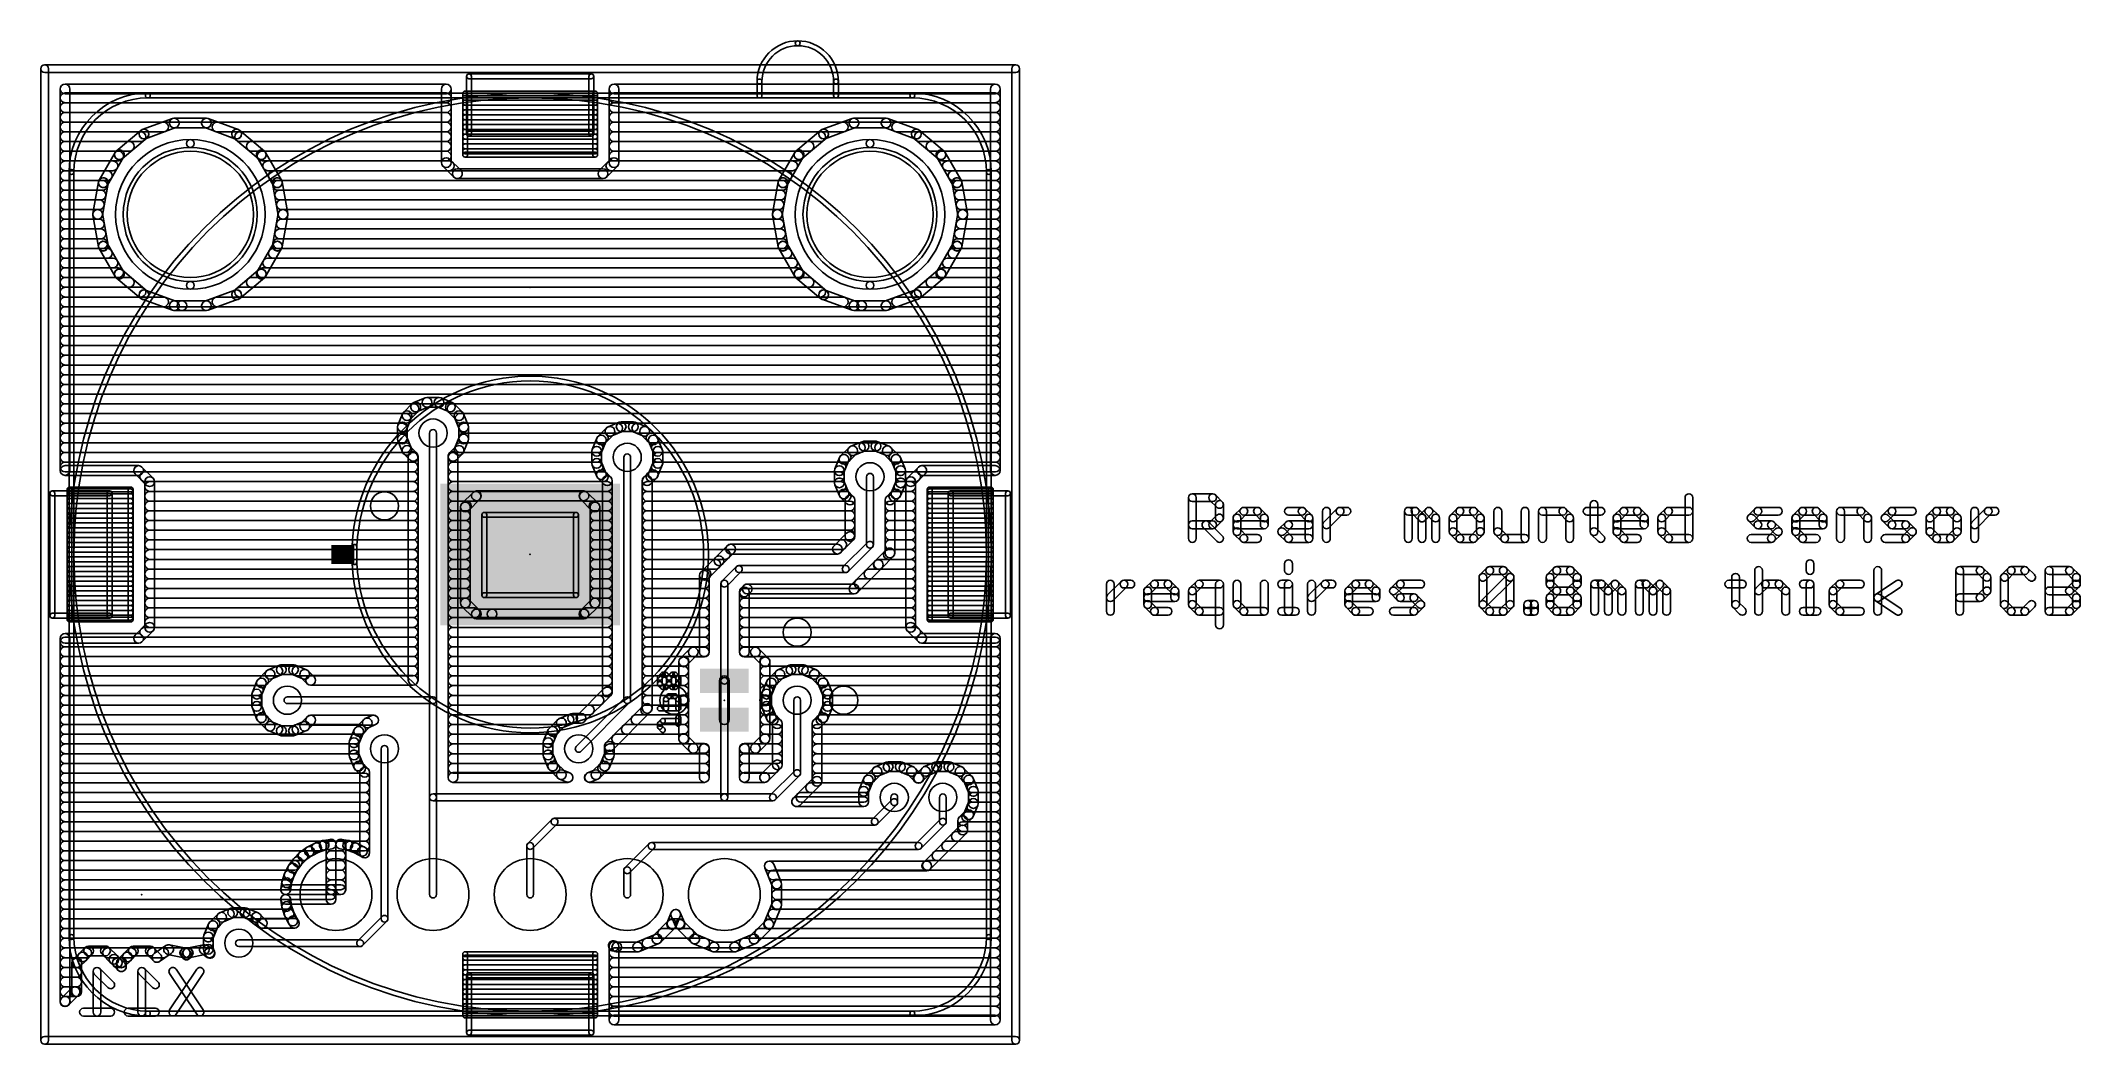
# Model space of a CAD drawing. Extents: x -0.1 to 53.2, y -0.1 to 26.1.
import ezdxf

# ---------------------------------------------------------------- set-up
doc = ezdxf.new("R2010")
doc.units = 0
for name, color, linetype in [('16', 175, 'CONTINUOUS'), ('17', 82, 'CONTINUOUS'), ('18', 82, 'CONTINUOUS'), ('20', 7, 'CONTINUOUS'), ('24', 7, 'CONTINUOUS'), ('26', 253, 'CONTINUOUS'), ('42', 175, 'CONTINUOUS'), ('52', 253, 'CONTINUOUS')]:
    doc.layers.add(name, color=color, linetype=linetype)

# ---------------------------------------------------------------- blocks, each defined once
blk = doc.blocks.new('ROUNDP')
blk.add_circle((0, 0), 0.5)
blk = doc.blocks.new('RECT')
blk.add_solid([(-0.5, -0.5), (0.5, -0.5), (-0.5, 0.5), (0.5, 0.5)])
blk = doc.blocks.new('ROUNDV')
blk.add_circle((0, 0), 0.5)

msp = doc.modelspace()

# ---------------------------------------------------------------- linework, layer by layer
at = {"layer": '16'}
for points in [[(0.6604, 14.8953), (0.6604, 24.8666, 1), (0.4064, 24.8666), (0.4064, 14.8953, 1)], [(0.5334, 24.7396), (10.5047, 24.7396, 1), (10.5047, 24.9936), (0.5334, 24.9936, 1)], [(0.5334, 24.511), (10.5047, 24.511, 1), (10.5047, 24.765), (0.5334, 24.765, 1)], [(10.3777, 24.8666), (10.3777, 22.9448, 1), (10.6317, 22.9448), (10.6317, 24.8666, 1)], [(15.0223, 22.9448), (15.0223, 24.8666, 1), (14.7683, 24.8666), (14.7683, 22.9448, 1)], [(14.8953, 24.7396), (24.8666, 24.7396, 1), (24.8666, 24.9936), (14.8953, 24.9936, 1)], [(14.8953, 24.511), (24.8666, 24.511, 1), (24.8666, 24.765), (14.8953, 24.765, 1)], [(24.7396, 24.8666), (24.7396, 14.8953, 1), (24.9936, 14.8953), (24.9936, 24.8666, 1)], [(0.5334, 24.257), (10.5047, 24.257, 1), (10.5047, 24.511), (0.5334, 24.511, 1)], [(0.5334, 24.003), (10.5047, 24.003, 1), (10.5047, 24.257), (0.5334, 24.257, 1)], [(3.3456, 24.0969), (2.5543, 23.809, 1), (2.6412, 23.5703), (3.4324, 23.8583, 1)], [(4.231, 24.1046), (3.389, 24.1046, 1), (3.389, 23.8506), (4.231, 23.8506, 1)], [(5.0656, 23.809), (4.2744, 24.0969, 1), (4.1876, 23.8583), (4.9788, 23.5703, 1)], [(14.8953, 24.257), (24.8666, 24.257, 1), (24.8666, 24.511), (14.8953, 24.511, 1)], [(14.8953, 24.003), (24.8666, 24.003, 1), (24.8666, 24.257), (14.8953, 24.257, 1)], [(21.1256, 24.0969), (20.3343, 23.809, 1), (20.4212, 23.5703), (21.2124, 23.8583, 1)], [(22.011, 24.1046), (21.169, 24.1046, 1), (21.169, 23.8506), (22.011, 23.8506, 1)], [(22.8456, 23.809), (22.0544, 24.0969, 1), (21.9676, 23.8583), (22.7588, 23.5703, 1)], [(0.5334, 23.749), (3.1099, 23.749, 1), (3.1099, 24.003), (0.5334, 24.003, 1)], [(0.5334, 23.495), (2.5172, 23.495, 1), (2.5172, 23.749), (0.5334, 23.749, 1)], [(0.5334, 23.241), (2.2145, 23.241, 1), (2.2145, 23.495), (0.5334, 23.495, 1)], [(2.5161, 23.7869), (1.8711, 23.2457, 1), (2.0344, 23.0511), (2.6794, 23.5923, 1)], [(2.5978, 23.8166), (2.5978, 23.8166, 1), (2.5978, 23.5626), (2.5978, 23.5626, 1)], [(4.5101, 23.749), (10.5047, 23.749, 1), (10.5047, 24.003), (4.5101, 24.003, 1)], [(5.7489, 23.2457), (5.1038, 23.7869, 1), (4.9406, 23.5923), (5.5856, 23.0511, 1)], [(5.0222, 23.8166), (5.0222, 23.8166, 1), (5.0222, 23.5626), (5.0222, 23.5626, 1)], [(5.1028, 23.495), (10.5047, 23.495, 1), (10.5047, 23.749), (5.1028, 23.749, 1)], [(5.4055, 23.241), (10.5047, 23.241, 1), (10.5047, 23.495), (5.4055, 23.495, 1)], [(14.8953, 23.749), (20.8899, 23.749, 1), (20.8899, 24.003), (14.8953, 24.003, 1)], [(14.8953, 23.495), (20.2972, 23.495, 1), (20.2972, 23.749), (14.8953, 23.749, 1)], [(14.8953, 23.241), (19.9945, 23.241, 1), (19.9945, 23.495), (14.8953, 23.495, 1)], [(20.2961, 23.7869), (19.6511, 23.2457, 1), (19.8144, 23.0511), (20.4594, 23.5923, 1)], [(20.3778, 23.8166), (20.3778, 23.8166, 1), (20.3778, 23.5626), (20.3778, 23.5626, 1)], [(22.2901, 23.749), (24.8666, 23.749, 1), (24.8666, 24.003), (22.2901, 24.003, 1)], [(23.5289, 23.2457), (22.8838, 23.7869, 1), (22.7206, 23.5923), (23.3656, 23.0511, 1)], [(22.8022, 23.8166), (22.8022, 23.8166, 1), (22.8022, 23.5626), (22.8022, 23.5626, 1)], [(22.8828, 23.495), (24.8666, 23.495, 1), (24.8666, 23.749), (22.8828, 23.749, 1)], [(23.1855, 23.241), (24.8666, 23.241, 1), (24.8666, 23.495), (23.1855, 23.495, 1)], [(0.5334, 22.987), (1.9329, 22.987, 1), (1.9329, 23.241), (0.5334, 23.241, 1)], [(0.5334, 22.733), (1.7863, 22.733, 1), (1.7863, 22.987), (0.5334, 22.987, 1)], [(1.8428, 23.2119), (1.4218, 22.4827, 1), (1.6418, 22.3557), (2.0628, 23.0849, 1)], [(1.9528, 23.2754), (1.9528, 23.2754, 1), (1.9528, 23.0214), (1.9528, 23.0214, 1)], [(1.8258, 23.1484), (1.8258, 23.1484, 1), (2.0798, 23.1484), (2.0798, 23.1484, 1)], [(6.1982, 22.4827), (5.7772, 23.2119, 1), (5.5572, 23.0849), (5.9782, 22.3557, 1)], [(5.7942, 23.1484), (5.7942, 23.1484, 1), (5.5402, 23.1484), (5.5402, 23.1484, 1)], [(5.6871, 22.987), (10.5047, 22.987, 1), (10.5047, 23.241), (5.6871, 23.241, 1)], [(5.8337, 22.733), (10.5895, 22.733, 1), (10.5895, 22.987), (5.8337, 22.987, 1)], [(10.4149, 22.855), (10.705, 22.5649, 1), (10.8846, 22.7445), (10.5945, 23.0346, 1)], [(14.695, 22.5649), (14.9851, 22.855, 1), (14.8055, 23.0346), (14.5154, 22.7445, 1)], [(14.8105, 22.733), (19.5663, 22.733, 1), (19.5663, 22.987), (14.8105, 22.987, 1)], [(14.8953, 22.987), (19.7129, 22.987, 1), (19.7129, 23.241), (14.8953, 23.241, 1)], [(19.6228, 23.2119), (19.2018, 22.4827, 1), (19.4218, 22.3557), (19.8428, 23.0849, 1)], [(19.7328, 23.2754), (19.7328, 23.2754, 1), (19.7328, 23.0214), (19.7328, 23.0214, 1)], [(19.6058, 23.1484), (19.6058, 23.1484, 1), (19.8598, 23.1484), (19.8598, 23.1484, 1)], [(23.9782, 22.4827), (23.5572, 23.2119, 1), (23.3372, 23.0849), (23.7582, 22.3557, 1)], [(23.5742, 23.1484), (23.5742, 23.1484, 1), (23.3202, 23.1484), (23.3202, 23.1484, 1)], [(23.4671, 22.987), (24.8666, 22.987, 1), (24.8666, 23.241), (23.4671, 23.241, 1)], [(23.6137, 22.733), (24.8666, 22.733, 1), (24.8666, 22.987), (23.6137, 22.987, 1)], [(0.5334, 22.479), (1.6396, 22.479, 1), (1.6396, 22.733), (0.5334, 22.733, 1)], [(0.5334, 22.225), (1.5199, 22.225, 1), (1.5199, 22.479), (0.5334, 22.479, 1)], [(1.4067, 22.4413), (1.2605, 21.6121, 1), (1.5106, 21.5679), (1.6568, 22.3971, 1)], [(1.4048, 22.4192), (1.4048, 22.4192, 1), (1.6588, 22.4192), (1.6588, 22.4192, 1)], [(5.9804, 22.479), (19.4196, 22.479, 1), (19.4196, 22.733), (5.9804, 22.733, 1)], [(6.3595, 21.6121), (6.2133, 22.4413, 1), (5.9631, 22.3971), (6.1094, 21.5679, 1)], [(6.2152, 22.4192), (6.2152, 22.4192, 1), (5.9612, 22.4192), (5.9612, 22.4192, 1)], [(6.1001, 22.225), (19.2999, 22.225, 1), (19.2999, 22.479), (6.1001, 22.479, 1)], [(10.7948, 22.5277), (14.6052, 22.5277, 1), (14.6052, 22.7817), (10.7948, 22.7817, 1)], [(19.1867, 22.4413), (19.0405, 21.6121, 1), (19.2906, 21.5679), (19.4368, 22.3971, 1)], [(19.1848, 22.4192), (19.1848, 22.4192, 1), (19.4388, 22.4192), (19.4388, 22.4192, 1)], [(23.7604, 22.479), (24.8666, 22.479, 1), (24.8666, 22.733), (23.7604, 22.733, 1)], [(24.1395, 21.6121), (23.9933, 22.4413, 1), (23.7431, 22.3971), (23.8894, 21.5679, 1)], [(23.9952, 22.4192), (23.9952, 22.4192, 1), (23.7412, 22.4192), (23.7412, 22.4192, 1)], [(23.8801, 22.225), (24.8666, 22.225, 1), (24.8666, 22.479), (23.8801, 22.479, 1)], [(0.5334, 21.971), (1.4751, 21.971, 1), (1.4751, 22.225), (0.5334, 22.225, 1)], [(0.5334, 21.717), (1.4304, 21.717, 1), (1.4304, 21.971), (0.5334, 21.971, 1)], [(6.1449, 21.971), (19.2551, 21.971, 1), (19.2551, 22.225), (6.1449, 22.225, 1)], [(6.1896, 21.717), (19.2104, 21.717, 1), (19.2104, 21.971), (6.1896, 21.971, 1)], [(23.9249, 21.971), (24.8666, 21.971, 1), (24.8666, 22.225), (23.9249, 22.225, 1)], [(23.9696, 21.717), (24.8666, 21.717, 1), (24.8666, 21.971), (23.9696, 21.971, 1)], [(0.5334, 21.463), (1.3856, 21.463, 1), (1.3856, 21.717), (0.5334, 21.717, 1)], [(0.5334, 21.209), (1.4304, 21.209, 1), (1.4304, 21.463), (0.5334, 21.463, 1)], [(1.2586, 21.59), (1.2586, 21.59, 1), (1.5126, 21.59), (1.5126, 21.59, 1)], [(1.2605, 21.5679), (1.4067, 20.7387, 1), (1.6568, 20.7829), (1.5106, 21.6121, 1)], [(6.2133, 20.7387), (6.3595, 21.5679, 1), (6.1094, 21.6121), (5.9631, 20.7829, 1)], [(6.1896, 21.209), (19.2104, 21.209, 1), (19.2104, 21.463), (6.1896, 21.463, 1)], [(6.3614, 21.59), (6.3614, 21.59, 1), (6.1074, 21.59), (6.1074, 21.59, 1)], [(6.2344, 21.463), (19.1656, 21.463, 1), (19.1656, 21.717), (6.2344, 21.717, 1)], [(19.0386, 21.59), (19.0386, 21.59, 1), (19.2926, 21.59), (19.2926, 21.59, 1)], [(19.0405, 21.5679), (19.1867, 20.7387, 1), (19.4368, 20.7829), (19.2906, 21.6121, 1)], [(23.9933, 20.7387), (24.1395, 21.5679, 1), (23.8894, 21.6121), (23.7431, 20.7829, 1)], [(23.9696, 21.209), (24.8666, 21.209, 1), (24.8666, 21.463), (23.9696, 21.463, 1)], [(24.1414, 21.59), (24.1414, 21.59, 1), (23.8874, 21.59), (23.8874, 21.59, 1)], [(24.0144, 21.463), (24.8666, 21.463, 1), (24.8666, 21.717), (24.0144, 21.717, 1)], [(0.5334, 20.955), (1.4751, 20.955, 1), (1.4751, 21.209), (0.5334, 21.209, 1)], [(0.5334, 20.701), (1.5199, 20.701, 1), (1.5199, 20.955), (0.5334, 20.955, 1)], [(1.4048, 20.7608), (1.4048, 20.7608, 1), (1.6588, 20.7608), (1.6588, 20.7608, 1)], [(1.4218, 20.6973), (1.8428, 19.9681, 1), (2.0628, 20.0951), (1.6418, 20.8243, 1)], [(5.7772, 19.9681), (6.1982, 20.6973, 1), (5.9782, 20.8243), (5.5572, 20.0951, 1)], [(6.2152, 20.7608), (6.2152, 20.7608, 1), (5.9612, 20.7608), (5.9612, 20.7608, 1)], [(6.1001, 20.701), (19.2999, 20.701, 1), (19.2999, 20.955), (6.1001, 20.955, 1)], [(6.1449, 20.955), (19.2551, 20.955, 1), (19.2551, 21.209), (6.1449, 21.209, 1)], [(19.1848, 20.7608), (19.1848, 20.7608, 1), (19.4388, 20.7608), (19.4388, 20.7608, 1)], [(19.2018, 20.6973), (19.6228, 19.9681, 1), (19.8428, 20.0951), (19.4218, 20.8243, 1)], [(23.5572, 19.9681), (23.9782, 20.6973, 1), (23.7582, 20.8243), (23.3372, 20.0951, 1)], [(23.9952, 20.7608), (23.9952, 20.7608, 1), (23.7412, 20.7608), (23.7412, 20.7608, 1)], [(23.8801, 20.701), (24.8666, 20.701, 1), (24.8666, 20.955), (23.8801, 20.955, 1)], [(23.9249, 20.955), (24.8666, 20.955, 1), (24.8666, 21.209), (23.9249, 21.209, 1)], [(0.5334, 20.447), (1.6396, 20.447, 1), (1.6396, 20.701), (0.5334, 20.701, 1)], [(0.5334, 20.193), (1.7863, 20.193, 1), (1.7863, 20.447), (0.5334, 20.447, 1)], [(5.8337, 20.193), (19.5663, 20.193, 1), (19.5663, 20.447), (5.8337, 20.447, 1)], [(5.9804, 20.447), (19.4196, 20.447, 1), (19.4196, 20.701), (5.9804, 20.701, 1)], [(23.6137, 20.193), (24.8666, 20.193, 1), (24.8666, 20.447), (23.6137, 20.447, 1)], [(23.7604, 20.447), (24.8666, 20.447, 1), (24.8666, 20.701), (23.7604, 20.701, 1)], [(0.5334, 19.939), (1.9329, 19.939, 1), (1.9329, 20.193), (0.5334, 20.193, 1)], [(0.5334, 19.685), (2.2145, 19.685, 1), (2.2145, 19.939), (0.5334, 19.939, 1)], [(1.8711, 19.9343), (2.5161, 19.3931, 1), (2.6794, 19.5877), (2.0344, 20.1289, 1)], [(1.8258, 20.0316), (1.8258, 20.0316, 1), (2.0798, 20.0316), (2.0798, 20.0316, 1)], [(5.1038, 19.3931), (5.7489, 19.9343, 1), (5.5856, 20.1289), (4.9406, 19.5877, 1)], [(5.4055, 19.685), (19.9945, 19.685, 1), (19.9945, 19.939), (5.4055, 19.939, 1)], [(5.6672, 19.9046), (5.6672, 19.9046, 1), (5.6672, 20.1586), (5.6672, 20.1586, 1)], [(5.7942, 20.0316), (5.7942, 20.0316, 1), (5.5402, 20.0316), (5.5402, 20.0316, 1)], [(5.6871, 19.939), (19.7129, 19.939, 1), (19.7129, 20.193), (5.6871, 20.193, 1)], [(19.6511, 19.9343), (20.2961, 19.3931, 1), (20.4594, 19.5877), (19.8144, 20.1289, 1)], [(19.6058, 20.0316), (19.6058, 20.0316, 1), (19.8598, 20.0316), (19.8598, 20.0316, 1)], [(22.8838, 19.3931), (23.5289, 19.9343, 1), (23.3656, 20.1289), (22.7206, 19.5877, 1)], [(23.1855, 19.685), (24.8666, 19.685, 1), (24.8666, 19.939), (23.1855, 19.939, 1)], [(23.4472, 19.9046), (23.4472, 19.9046, 1), (23.4472, 20.1586), (23.4472, 20.1586, 1)], [(23.5742, 20.0316), (23.5742, 20.0316, 1), (23.3202, 20.0316), (23.3202, 20.0316, 1)], [(23.4671, 19.939), (24.8666, 19.939, 1), (24.8666, 20.193), (23.4671, 20.193, 1)], [(0.5334, 19.431), (2.5172, 19.431, 1), (2.5172, 19.685), (0.5334, 19.685, 1)], [(0.5334, 19.177), (3.1099, 19.177, 1), (3.1099, 19.431), (0.5334, 19.431, 1)], [(2.5543, 19.371), (3.3456, 19.0831, 1), (3.4324, 19.3217), (2.6412, 19.6097, 1)], [(2.5978, 19.3634), (2.5978, 19.3634, 1), (2.5978, 19.6174), (2.5978, 19.6174, 1)], [(3.389, 19.0754), (3.5891, 19.0754, 1), (3.5891, 19.3294), (3.389, 19.3294, 1)], [(3.5891, 19.0754), (4.231, 19.0754, 1), (4.231, 19.3294), (3.5891, 19.3294, 1)], [(4.2744, 19.0831), (5.0656, 19.371, 1), (4.9788, 19.6097), (4.1876, 19.3217, 1)], [(4.5101, 19.177), (20.8899, 19.177, 1), (20.8899, 19.431), (4.5101, 19.431, 1)], [(5.0222, 19.3634), (5.0222, 19.3634, 1), (5.0222, 19.6174), (5.0222, 19.6174, 1)], [(5.1028, 19.431), (20.2972, 19.431, 1), (20.2972, 19.685), (5.1028, 19.685, 1)], [(20.3343, 19.371), (21.1256, 19.0831, 1), (21.2124, 19.3217), (20.4212, 19.6097, 1)], [(20.3778, 19.3634), (20.3778, 19.3634, 1), (20.3778, 19.6174), (20.3778, 19.6174, 1)], [(21.169, 19.0754), (21.3691, 19.0754, 1), (21.3691, 19.3294), (21.169, 19.3294, 1)], [(21.3691, 19.0754), (22.011, 19.0754, 1), (22.011, 19.3294), (21.3691, 19.3294, 1)], [(22.0544, 19.0831), (22.8456, 19.371, 1), (22.7588, 19.6097), (21.9676, 19.3217, 1)], [(22.2901, 19.177), (24.8666, 19.177, 1), (24.8666, 19.431), (22.2901, 19.431, 1)], [(22.8022, 19.3634), (22.8022, 19.3634, 1), (22.8022, 19.6174), (22.8022, 19.6174, 1)], [(22.8828, 19.431), (24.8666, 19.431, 1), (24.8666, 19.685), (22.8828, 19.685, 1)], [(0.5334, 18.923), (24.8666, 18.923, 1), (24.8666, 19.177), (0.5334, 19.177, 1)], [(0.5334, 18.669), (24.8666, 18.669, 1), (24.8666, 18.923), (0.5334, 18.923, 1)], [(0.5334, 18.415), (24.8666, 18.415, 1), (24.8666, 18.669), (0.5334, 18.669, 1)], [(0.5334, 18.161), (24.8666, 18.161, 1), (24.8666, 18.415), (0.5334, 18.415, 1)], [(0.5334, 17.907), (24.8666, 17.907, 1), (24.8666, 18.161), (0.5334, 18.161, 1)], [(0.5334, 17.653), (24.8666, 17.653, 1), (24.8666, 17.907), (0.5334, 17.907, 1)], [(0.5334, 17.399), (24.8666, 17.399, 1), (24.8666, 17.653), (0.5334, 17.653, 1)], [(0.5334, 17.145), (24.8666, 17.145, 1), (24.8666, 17.399), (0.5334, 17.399, 1)], [(0.5334, 16.891), (24.8666, 16.891, 1), (24.8666, 17.145), (0.5334, 17.145, 1)], [(0.5334, 16.637), (24.8666, 16.637, 1), (24.8666, 16.891), (0.5334, 16.891, 1)], [(0.5334, 16.383), (9.6635, 16.383, 1), (9.6635, 16.637), (0.5334, 16.637, 1)], [(9.617, 16.6431), (9.3919, 16.418, 1), (9.5715, 16.2384), (9.7966, 16.4635, 1)], [(9.9522, 16.7924), (9.6582, 16.6706, 1), (9.7554, 16.436), (10.0494, 16.5578, 1)], [(10.3192, 16.8021), (10.0008, 16.8021, 1), (10.0008, 16.5481), (10.3192, 16.5481, 1)], [(10.6618, 16.6706), (10.3678, 16.7924, 1), (10.2705, 16.5578), (10.5646, 16.436, 1)], [(10.9281, 16.418), (10.703, 16.6431, 1), (10.5234, 16.4635), (10.7485, 16.2384, 1)], [(10.6565, 16.383), (24.8666, 16.383, 1), (24.8666, 16.637), (10.6565, 16.637, 1)], [(0.5334, 16.129), (9.4518, 16.129, 1), (9.4518, 16.383), (0.5334, 16.383, 1)], [(0.5334, 15.875), (9.3599, 15.875, 1), (9.3599, 16.129), (0.5334, 16.129, 1)], [(9.3644, 16.3768), (9.2426, 16.0828, 1), (9.4772, 15.9855), (9.599, 16.2796, 1)], [(9.2329, 16.0342), (9.2329, 15.7158, 1), (9.4869, 15.7158), (9.4869, 16.0342, 1)], [(11.0774, 16.0828), (10.9556, 16.3768, 1), (10.721, 16.2796), (10.8428, 15.9855, 1)], [(10.8682, 16.129), (24.8666, 16.129, 1), (24.8666, 16.383), (10.8682, 16.383, 1)], [(11.0871, 15.7158), (11.0871, 16.0342, 1), (10.8331, 16.0342), (10.8331, 15.7158, 1)], [(10.9601, 15.875), (14.9889, 15.875, 1), (14.9889, 16.129), (10.9601, 16.129, 1)], [(14.697, 16.0081), (14.4719, 15.783, 1), (14.6515, 15.6034), (14.8766, 15.8285, 1)], [(15.0322, 16.1574), (14.7382, 16.0356, 1), (14.8354, 15.801), (15.1294, 15.9228, 1)], [(15.3992, 16.1671), (15.0808, 16.1671, 1), (15.0808, 15.9131), (15.3992, 15.9131, 1)], [(15.7418, 16.0356), (15.4478, 16.1574, 1), (15.3505, 15.9228), (15.6446, 15.801, 1)], [(15.4911, 15.875), (24.8666, 15.875, 1), (24.8666, 16.129), (15.4911, 16.129, 1)], [(16.0081, 15.783), (15.783, 16.0081, 1), (15.6034, 15.8285), (15.8285, 15.6034, 1)], [(0.5334, 15.621), (9.3599, 15.621, 1), (9.3599, 15.875), (0.5334, 15.875, 1)], [(0.5334, 15.367), (9.4518, 15.367, 1), (9.4518, 15.621), (0.5334, 15.621, 1)], [(9.2426, 15.6672), (9.3644, 15.3732, 1), (9.599, 15.4704), (9.4772, 15.7644, 1)], [(9.3919, 15.332), (9.5495, 15.1744, 1), (9.7291, 15.354), (9.5715, 15.5116, 1)], [(10.2489, 8.89), (10.2489, 15.875, 1), (10.0711, 15.875), (10.0711, 8.89, 1)], [(10.7705, 15.1744), (10.9281, 15.332, 1), (10.7485, 15.5116), (10.5909, 15.354, 1)], [(10.9556, 15.3732), (11.0774, 15.6672, 1), (10.8428, 15.7644), (10.721, 15.4704, 1)], [(10.8682, 15.367), (14.4792, 15.367, 1), (14.4792, 15.621), (10.8682, 15.621, 1)], [(10.9601, 15.621), (14.6165, 15.621, 1), (14.6165, 15.875), (10.9601, 15.875, 1)], [(14.4444, 15.7418), (14.3226, 15.4478, 1), (14.5572, 15.3505), (14.679, 15.6446, 1)], [(14.3129, 15.3992), (14.3129, 15.0808, 1), (14.5669, 15.0808), (14.5669, 15.3992, 1)], [(15.8635, 15.621), (24.8666, 15.621, 1), (24.8666, 15.875), (15.8635, 15.875, 1)], [(16.1574, 15.4478), (16.0356, 15.7418, 1), (15.801, 15.6446), (15.9228, 15.3505, 1)], [(16.0008, 15.367), (21.3389, 15.367, 1), (21.3389, 15.621), (16.0008, 15.621, 1)], [(16.1671, 15.0808), (16.1671, 15.3992, 1), (15.9131, 15.3992), (15.9131, 15.0808, 1)], [(21.047, 15.5001), (20.8219, 15.275, 1), (21.0015, 15.0954), (21.2266, 15.3205, 1)], [(21.3822, 15.6494), (21.0882, 15.5276, 1), (21.1854, 15.293), (21.4794, 15.4148, 1)], [(21.7492, 15.6591), (21.4308, 15.6591, 1), (21.4308, 15.4051), (21.7492, 15.4051, 1)], [(22.0918, 15.5276), (21.7978, 15.6494, 1), (21.7005, 15.4148), (21.9946, 15.293, 1)], [(21.8411, 15.367), (24.8666, 15.367, 1), (24.8666, 15.621), (21.8411, 15.621, 1)], [(22.3581, 15.275), (22.133, 15.5001, 1), (21.9534, 15.3205), (22.1785, 15.0954, 1)], [(0.5334, 15.113), (9.6393, 15.113, 1), (9.6393, 15.367), (0.5334, 15.367, 1)], [(0.5334, 14.859), (9.6393, 14.859, 1), (9.6393, 15.113), (0.5334, 15.113, 1)], [(2.4552, 15.0223), (0.5334, 15.0223, 1), (0.5334, 14.7683), (2.4552, 14.7683, 1)], [(2.8351, 14.695), (2.545, 14.9851, 1), (2.3654, 14.8055), (2.6555, 14.5154, 1)], [(9.5123, 15.2642), (9.5123, 9.4107, 1), (9.7663, 9.4107), (9.7663, 15.2642, 1)], [(10.8077, 6.8707), (10.8077, 15.2642, 1), (10.5537, 15.2642), (10.5537, 6.8707, 1)], [(10.6807, 15.113), (14.4399, 15.113, 1), (14.4399, 15.367), (10.6807, 15.367, 1)], [(10.6807, 14.859), (14.4792, 14.859, 1), (14.4792, 15.113), (10.6807, 15.113, 1)], [(14.3226, 15.0322), (14.4444, 14.7382, 1), (14.679, 14.8354), (14.5572, 15.1294, 1)], [(15.1511, 15.24), (15.1511, 8.89, 1), (15.3289, 8.89), (15.3289, 15.24, 1)], [(16.0356, 14.7382), (16.1574, 15.0322, 1), (15.9228, 15.1294), (15.801, 14.8354, 1)], [(16.0008, 14.859), (20.8292, 14.859, 1), (20.8292, 15.113), (16.0008, 15.113, 1)], [(16.0401, 15.113), (20.9665, 15.113, 1), (20.9665, 15.367), (16.0401, 15.367, 1)], [(20.7944, 15.2338), (20.6726, 14.9398, 1), (20.9072, 14.8425), (21.029, 15.1366, 1)], [(20.6629, 14.8912), (20.6629, 14.5728, 1), (20.9169, 14.5728), (20.9169, 14.8912, 1)], [(22.2135, 15.113), (24.8666, 15.113, 1), (24.8666, 15.367), (22.2135, 15.367, 1)], [(22.5074, 14.9398), (22.3856, 15.2338, 1), (22.151, 15.1366), (22.2728, 14.8425, 1)], [(22.3508, 14.859), (24.8666, 14.859, 1), (24.8666, 15.113), (22.3508, 15.113, 1)], [(22.5171, 14.5728), (22.5171, 14.8912, 1), (22.2631, 14.8912), (22.2631, 14.5728, 1)], [(22.855, 14.9851), (22.5649, 14.695, 1), (22.7445, 14.5154), (23.0346, 14.8055, 1)], [(24.8666, 15.0223), (22.9448, 15.0223, 1), (22.9448, 14.7683), (24.8666, 14.7683, 1)], [(2.6185, 14.605), (9.6393, 14.605, 1), (9.6393, 14.859), (2.6185, 14.859, 1)], [(2.8723, 10.7948), (2.8723, 14.6052, 1), (2.6183, 14.6052), (2.6183, 10.7948, 1)], [(2.7453, 14.351), (9.6393, 14.351, 1), (9.6393, 14.605), (2.7453, 14.605, 1)], [(10.6807, 14.605), (14.6165, 14.605, 1), (14.6165, 14.859), (10.6807, 14.859, 1)], [(10.6807, 14.351), (14.7193, 14.351, 1), (14.7193, 14.605), (10.6807, 14.605, 1)], [(14.4719, 14.697), (14.6295, 14.5394, 1), (14.8091, 14.719), (14.6515, 14.8766, 1)], [(14.5923, 14.6292), (14.5923, 9.1057, 1), (14.8463, 9.1057), (14.8463, 14.6292, 1)], [(15.8505, 14.5394), (16.0081, 14.697, 1), (15.8285, 14.8766), (15.6709, 14.719, 1)], [(15.8877, 8.6743), (15.8877, 14.6292, 1), (15.6337, 14.6292), (15.6337, 8.6743, 1)], [(15.7607, 14.351), (20.8292, 14.351, 1), (20.8292, 14.605), (15.7607, 14.605, 1)], [(15.8635, 14.605), (20.7899, 14.605, 1), (20.7899, 14.859), (15.8635, 14.859, 1)], [(20.6726, 14.5242), (20.7944, 14.2302, 1), (21.029, 14.3274), (20.9072, 14.6214, 1)], [(20.8219, 14.189), (20.9795, 14.0314, 1), (21.1591, 14.211), (21.0015, 14.3686, 1)], [(21.6789, 12.954), (21.6789, 14.732, 1), (21.5011, 14.732), (21.5011, 12.954, 1)], [(22.2005, 14.0314), (22.3581, 14.189, 1), (22.1785, 14.3686), (22.0209, 14.211, 1)], [(22.3856, 14.2302), (22.5074, 14.5242, 1), (22.2728, 14.6214), (22.151, 14.3274, 1)], [(22.3508, 14.351), (22.6547, 14.351, 1), (22.6547, 14.605), (22.3508, 14.605, 1)], [(22.3901, 14.605), (22.7815, 14.605, 1), (22.7815, 14.859), (22.3901, 14.859, 1)], [(22.5277, 14.6052), (22.5277, 10.7948, 1), (22.7817, 10.7948), (22.7817, 14.6052, 1)], [(2.7453, 14.097), (9.6393, 14.097, 1), (9.6393, 14.351), (2.7453, 14.351, 1)], [(2.7453, 13.843), (9.6393, 13.843, 1), (9.6393, 14.097), (2.7453, 14.097, 1)], [(10.6807, 14.097), (11.2855, 14.097, 1), (11.2855, 14.351), (10.6807, 14.351, 1)], [(10.6807, 13.843), (11.0315, 13.843, 1), (11.0315, 14.097), (10.6807, 14.097, 1)], [(11.205, 14.3231), (10.9149, 14.033, 1), (11.0945, 13.8534), (11.3846, 14.1435, 1)], [(10.8777, 13.9432), (10.8777, 11.4328, 1), (11.1317, 11.4328), (11.1317, 13.9432, 1)], [(14.1052, 14.3603), (11.2948, 14.3603, 1), (11.2948, 14.1063), (14.1052, 14.1063, 1)], [(14.4851, 14.033), (14.195, 14.3231, 1), (14.0154, 14.1435), (14.3055, 13.8534, 1)], [(14.1145, 14.097), (14.7193, 14.097, 1), (14.7193, 14.351), (14.1145, 14.351, 1)], [(14.3685, 13.843), (14.7193, 13.843, 1), (14.7193, 14.097), (14.3685, 14.097, 1)], [(14.5223, 11.4328), (14.5223, 13.9432, 1), (14.2683, 13.9432), (14.2683, 11.4328, 1)], [(15.7607, 14.097), (20.9665, 14.097, 1), (20.9665, 14.351), (15.7607, 14.351, 1)], [(15.7607, 13.843), (21.0693, 13.843, 1), (21.0693, 14.097), (15.7607, 14.097, 1)], [(20.9423, 14.1212), (20.9423, 13.1697, 1), (21.1963, 13.1697), (21.1963, 14.1212, 1)], [(22.2377, 12.7383), (22.2377, 14.1212, 1), (21.9837, 14.1212), (21.9837, 12.7383, 1)], [(22.1107, 13.843), (22.6547, 13.843, 1), (22.6547, 14.097), (22.1107, 14.097, 1)], [(22.2135, 14.097), (22.6547, 14.097, 1), (22.6547, 14.351), (22.2135, 14.351, 1)], [(2.7453, 13.589), (9.6393, 13.589, 1), (9.6393, 13.843), (2.7453, 13.843, 1)], [(2.7453, 13.335), (9.6393, 13.335, 1), (9.6393, 13.589), (2.7453, 13.589, 1)], [(10.6807, 13.589), (11.0047, 13.589, 1), (11.0047, 13.843), (10.6807, 13.843, 1)], [(10.6807, 13.335), (11.0047, 13.335, 1), (11.0047, 13.589), (10.6807, 13.589, 1)], [(14.3953, 13.589), (14.7193, 13.589, 1), (14.7193, 13.843), (14.3953, 13.843, 1)], [(14.3953, 13.335), (14.7193, 13.335, 1), (14.7193, 13.589), (14.3953, 13.589, 1)], [(15.7607, 13.589), (21.0693, 13.589, 1), (21.0693, 13.843), (15.7607, 13.843, 1)], [(15.7607, 13.335), (21.0693, 13.335, 1), (21.0693, 13.589), (15.7607, 13.589, 1)], [(22.1107, 13.589), (22.6547, 13.589, 1), (22.6547, 13.843), (22.1107, 13.843, 1)], [(22.1107, 13.335), (22.6547, 13.335, 1), (22.6547, 13.589), (22.1107, 13.589, 1)], [(2.7453, 13.081), (9.6393, 13.081, 1), (9.6393, 13.335), (2.7453, 13.335, 1)], [(2.7453, 12.827), (9.6393, 12.827, 1), (9.6393, 13.081), (2.7453, 13.081, 1)], [(2.7453, 12.573), (9.6393, 12.573, 1), (9.6393, 12.827), (2.7453, 12.827, 1)], [(10.6807, 13.081), (11.0047, 13.081, 1), (11.0047, 13.335), (10.6807, 13.335, 1)], [(10.6807, 12.827), (11.0047, 12.827, 1), (11.0047, 13.081), (10.6807, 13.081, 1)], [(10.6807, 12.573), (11.0047, 12.573, 1), (11.0047, 12.827), (10.6807, 12.827, 1)], [(14.3953, 13.081), (14.7193, 13.081, 1), (14.7193, 13.335), (14.3953, 13.335, 1)], [(14.3953, 12.827), (14.7193, 12.827, 1), (14.7193, 13.081), (14.3953, 13.081, 1)], [(14.3953, 12.573), (14.7193, 12.573, 1), (14.7193, 12.827), (14.3953, 12.827, 1)], [(15.7607, 13.081), (21.0693, 13.081, 1), (21.0693, 13.335), (15.7607, 13.335, 1)], [(15.7607, 12.827), (20.8536, 12.827, 1), (20.8536, 13.081), (15.7607, 13.081, 1)], [(15.7607, 12.573), (17.8056, 12.573, 1), (17.8056, 12.827), (15.7607, 12.827, 1)], [(17.8555, 12.9295), (17.5505, 12.6245, 1), (17.7301, 12.4449), (18.0351, 12.7499, 1)], [(20.7393, 12.9667), (17.9453, 12.9667, 1), (17.9453, 12.7127), (20.7393, 12.7127, 1)], [(20.9795, 13.2595), (20.6495, 12.9295, 1), (20.8291, 12.7499), (21.1591, 13.0799, 1)], [(21.0179, 12.2561), (21.6529, 12.8911, 1), (21.5271, 13.0169), (20.8921, 12.3819, 1)], [(21.8955, 12.3435), (22.2005, 12.6485, 1), (22.0209, 12.8281), (21.7159, 12.5231, 1)], [(22.0724, 12.573), (22.6547, 12.573, 1), (22.6547, 12.827), (22.0724, 12.827, 1)], [(22.1107, 13.081), (22.6547, 13.081, 1), (22.6547, 13.335), (22.1107, 13.335, 1)], [(22.1107, 12.827), (22.6547, 12.827, 1), (22.6547, 13.081), (22.1107, 13.081, 1)], [(2.7453, 12.319), (9.6393, 12.319, 1), (9.6393, 12.573), (2.7453, 12.573, 1)], [(2.7453, 12.065), (9.6393, 12.065, 1), (9.6393, 12.319), (2.7453, 12.319, 1)], [(10.6807, 12.319), (11.0047, 12.319, 1), (11.0047, 12.573), (10.6807, 12.573, 1)], [(10.6807, 12.065), (11.0047, 12.065, 1), (11.0047, 12.319), (10.6807, 12.319, 1)], [(14.3953, 12.319), (14.7193, 12.319, 1), (14.7193, 12.573), (14.3953, 12.573, 1)], [(14.3953, 12.065), (14.7193, 12.065, 1), (14.7193, 12.319), (14.3953, 12.319, 1)], [(15.7607, 12.319), (17.5516, 12.319, 1), (17.5516, 12.573), (15.7607, 12.573, 1)], [(15.7607, 12.065), (17.2976, 12.065, 1), (17.2976, 12.319), (15.7607, 12.319, 1)], [(17.5505, 12.6245), (17.1695, 12.2435, 1), (17.3491, 12.0639), (17.7301, 12.4449, 1)], [(17.1323, 12.1537), (17.1323, 10.1473, 1), (17.3863, 10.1473), (17.3863, 12.1537, 1)], [(17.8429, 11.8751), (18.2239, 12.2561, 1), (18.0981, 12.3819), (17.7171, 12.0009, 1)], [(18.161, 12.2301), (20.955, 12.2301, 1), (20.955, 12.4079), (18.161, 12.4079, 1)], [(21.2605, 11.7085), (21.8955, 12.3435, 1), (21.7159, 12.5231), (21.0809, 11.8881, 1)], [(21.5644, 12.065), (22.6547, 12.065, 1), (22.6547, 12.319), (21.5644, 12.319, 1)], [(21.8184, 12.319), (22.6547, 12.319, 1), (22.6547, 12.573), (21.8184, 12.573, 1)], [(2.7453, 11.811), (9.6393, 11.811, 1), (9.6393, 12.065), (2.7453, 12.065, 1)], [(2.7453, 11.557), (9.6393, 11.557, 1), (9.6393, 11.811), (2.7453, 11.811, 1)], [(10.6807, 11.811), (11.0047, 11.811, 1), (11.0047, 12.065), (10.6807, 12.065, 1)], [(10.6807, 11.557), (11.0047, 11.557, 1), (11.0047, 11.811), (10.6807, 11.811, 1)], [(14.3953, 11.811), (14.7193, 11.811, 1), (14.7193, 12.065), (14.3953, 12.065, 1)], [(14.3953, 11.557), (14.7193, 11.557, 1), (14.7193, 11.811), (14.3953, 11.811, 1)], [(15.7607, 11.811), (17.2593, 11.811, 1), (17.2593, 12.065), (15.7607, 12.065, 1)], [(15.7607, 11.557), (17.2593, 11.557, 1), (17.2593, 11.811), (15.7607, 11.811, 1)], [(17.8689, 9.398), (17.8689, 11.938, 1), (17.6911, 11.938), (17.6911, 9.398, 1)], [(18.3905, 11.6325), (18.4665, 11.7085, 1), (18.2869, 11.8881), (18.2109, 11.8121, 1)], [(18.4277, 10.1473), (18.4277, 11.7223, 1), (18.1737, 11.7223), (18.1737, 10.1473, 1)], [(18.3007, 11.557), (22.6547, 11.557, 1), (22.6547, 11.811), (18.3007, 11.811, 1)], [(18.3767, 11.6713), (21.1707, 11.6713, 1), (21.1707, 11.9253), (18.3767, 11.9253, 1)], [(21.3104, 11.811), (22.6547, 11.811, 1), (22.6547, 12.065), (21.3104, 12.065, 1)], [(2.7453, 11.303), (9.6393, 11.303, 1), (9.6393, 11.557), (2.7453, 11.557, 1)], [(2.7453, 11.049), (9.6393, 11.049, 1), (9.6393, 11.303), (2.7453, 11.303, 1)], [(10.6807, 11.303), (11.0075, 11.303, 1), (11.0075, 11.557), (10.6807, 11.557, 1)], [(10.6807, 11.049), (11.2615, 11.049, 1), (11.2615, 11.303), (10.6807, 11.303, 1)], [(10.9149, 11.343), (11.205, 11.0529, 1), (11.3846, 11.2325), (11.0945, 11.5226, 1)], [(11.2948, 11.0157), (11.7052, 11.0157, 1), (11.7052, 11.2697), (11.2948, 11.2697, 1)], [(11.7052, 11.0157), (14.1052, 11.0157, 1), (14.1052, 11.2697), (11.7052, 11.2697, 1)], [(14.195, 11.0529), (14.4851, 11.343, 1), (14.3055, 11.5226), (14.0154, 11.2325, 1)], [(14.1385, 11.049), (14.7193, 11.049, 1), (14.7193, 11.303), (14.1385, 11.303, 1)], [(14.3925, 11.303), (14.7193, 11.303, 1), (14.7193, 11.557), (14.3925, 11.557, 1)], [(15.7607, 11.303), (17.2593, 11.303, 1), (17.2593, 11.557), (15.7607, 11.557, 1)], [(15.7607, 11.049), (17.2593, 11.049, 1), (17.2593, 11.303), (15.7607, 11.303, 1)], [(18.3007, 11.303), (22.6547, 11.303, 1), (22.6547, 11.557), (18.3007, 11.557, 1)], [(18.3007, 11.049), (22.6547, 11.049, 1), (22.6547, 11.303), (18.3007, 11.303, 1)], [(2.545, 10.4149), (2.8351, 10.705, 1), (2.6555, 10.8846), (2.3654, 10.5945, 1)], [(2.6185, 10.541), (9.6393, 10.541, 1), (9.6393, 10.795), (2.6185, 10.795, 1)], [(2.7453, 10.795), (9.6393, 10.795, 1), (9.6393, 11.049), (2.7453, 11.049, 1)], [(10.6807, 10.795), (14.7193, 10.795, 1), (14.7193, 11.049), (10.6807, 11.049, 1)], [(10.6807, 10.541), (14.7193, 10.541, 1), (14.7193, 10.795), (10.6807, 10.795, 1)], [(15.7607, 10.795), (17.2593, 10.795, 1), (17.2593, 11.049), (15.7607, 11.049, 1)], [(15.7607, 10.541), (17.2593, 10.541, 1), (17.2593, 10.795), (15.7607, 10.795, 1)], [(18.3007, 10.795), (22.6547, 10.795, 1), (22.6547, 11.049), (18.3007, 11.049, 1)], [(18.3007, 10.541), (22.7815, 10.541, 1), (22.7815, 10.795), (18.3007, 10.795, 1)], [(22.5649, 10.705), (22.855, 10.4149, 1), (23.0346, 10.5945), (22.7445, 10.8846, 1)], [(0.6604, 1.0094), (0.6604, 10.5047, 1), (0.4064, 10.5047), (0.4064, 1.0094, 1)], [(0.5334, 10.3777), (2.4552, 10.3777, 1), (2.4552, 10.6317), (0.5334, 10.6317, 1)], [(0.5334, 10.287), (9.6393, 10.287, 1), (9.6393, 10.541), (0.5334, 10.541, 1)], [(0.5334, 10.033), (9.6393, 10.033, 1), (9.6393, 10.287), (0.5334, 10.287, 1)], [(10.6807, 10.287), (14.7193, 10.287, 1), (14.7193, 10.541), (10.6807, 10.541, 1)], [(10.6807, 10.033), (14.7193, 10.033, 1), (14.7193, 10.287), (10.6807, 10.287, 1)], [(15.7607, 10.287), (17.2593, 10.287, 1), (17.2593, 10.541), (15.7607, 10.541, 1)], [(15.7607, 10.033), (17.2593, 10.033, 1), (17.2593, 10.287), (15.7607, 10.287, 1)], [(16.8763, 10.2371), (16.6234, 9.9842, 1), (16.803, 9.8046), (17.0559, 10.0575, 1)], [(17.2593, 10.2743), (16.9661, 10.2743, 1), (16.9661, 10.0203), (17.2593, 10.0203, 1)], [(18.3007, 10.287), (24.8666, 10.287, 1), (24.8666, 10.541), (18.3007, 10.541, 1)], [(18.3007, 10.033), (24.8666, 10.033, 1), (24.8666, 10.287), (18.3007, 10.287, 1)], [(18.5939, 10.2743), (18.3007, 10.2743, 1), (18.3007, 10.0203), (18.5939, 10.0203, 1)], [(18.9366, 9.9842), (18.6837, 10.2371, 1), (18.5041, 10.0575), (18.757, 9.8046, 1)], [(22.9448, 10.3777), (24.8666, 10.3777, 1), (24.8666, 10.6317), (22.9448, 10.6317, 1)], [(24.7396, 10.5047), (24.7396, 0.5334, 1), (24.9936, 0.5334), (24.9936, 10.5047, 1)], [(0.5334, 9.779), (9.6393, 9.779, 1), (9.6393, 10.033), (0.5334, 10.033, 1)], [(0.5334, 9.525), (6.0989, 9.525, 1), (6.0989, 9.779), (0.5334, 9.779, 1)], [(5.807, 9.6581), (5.5819, 9.433, 1), (5.7615, 9.2534), (5.9866, 9.4785, 1)], [(6.1422, 9.8074), (5.8482, 9.6856, 1), (5.9454, 9.451), (6.2394, 9.5728, 1)], [(6.5091, 9.8171), (6.1908, 9.8171, 1), (6.1908, 9.5631), (6.5091, 9.5631, 1)], [(6.8518, 9.6856), (6.5578, 9.8074, 1), (6.4605, 9.5728), (6.7546, 9.451, 1)], [(6.6011, 9.525), (9.6393, 9.525, 1), (9.6393, 9.779), (6.6011, 9.779, 1)], [(7.0506, 9.5005), (6.893, 9.6581, 1), (6.7134, 9.4785), (6.871, 9.3209, 1)], [(10.6807, 9.779), (14.7193, 9.779, 1), (14.7193, 10.033), (10.6807, 10.033, 1)], [(10.6807, 9.525), (14.7193, 9.525, 1), (14.7193, 9.779), (10.6807, 9.779, 1)], [(15.7607, 9.779), (16.7248, 9.779, 1), (16.7248, 10.033), (15.7607, 10.033, 1)], [(15.7607, 9.525), (16.7132, 9.525, 1), (16.7132, 9.779), (15.7607, 9.779, 1)], [(16.5862, 9.8944), (16.5862, 8.9016, 1), (16.8402, 8.9016), (16.8402, 9.8944, 1)], [(18.8352, 9.779), (24.8666, 9.779, 1), (24.8666, 10.033), (18.8352, 10.033, 1)], [(18.9738, 8.9016), (18.9738, 9.8944, 1), (18.7198, 9.8944), (18.7198, 8.9016, 1)], [(18.8468, 9.525), (19.4339, 9.525, 1), (19.4339, 9.779), (18.8468, 9.779, 1)], [(19.142, 9.6581), (18.9169, 9.433, 1), (19.0965, 9.2534), (19.3216, 9.4785, 1)], [(19.4772, 9.8074), (19.1832, 9.6856, 1), (19.2804, 9.451), (19.5744, 9.5728, 1)], [(19.8442, 9.8171), (19.5258, 9.8171, 1), (19.5258, 9.5631), (19.8442, 9.5631, 1)], [(20.1868, 9.6856), (19.8928, 9.8074, 1), (19.7955, 9.5728), (20.0896, 9.451, 1)], [(19.9361, 9.525), (24.8666, 9.525, 1), (24.8666, 9.779), (19.9361, 9.779, 1)], [(20.4531, 9.433), (20.228, 9.6581, 1), (20.0484, 9.4785), (20.2735, 9.2534, 1)], [(0.5334, 9.271), (5.7265, 9.271, 1), (5.7265, 9.525), (0.5334, 9.525, 1)], [(0.5334, 9.017), (5.5892, 9.017, 1), (5.5892, 9.271), (0.5334, 9.271, 1)], [(5.5544, 9.3918), (5.4326, 9.0978, 1), (5.6672, 9.0005), (5.789, 9.2946, 1)], [(5.4229, 9.0492), (5.4229, 8.7308, 1), (5.6769, 8.7308), (5.6769, 9.0492, 1)], [(9.6393, 9.5377), (6.9608, 9.5377, 1), (6.9608, 9.2837), (9.6393, 9.2837, 1)], [(10.6807, 9.271), (14.7193, 9.271, 1), (14.7193, 9.525), (10.6807, 9.525, 1)], [(10.6807, 9.017), (14.7193, 9.017, 1), (14.7193, 9.271), (10.6807, 9.271, 1)], [(14.6295, 9.1955), (13.9439, 8.5099, 1), (14.1235, 8.3303), (14.8091, 9.0159, 1)], [(15.7607, 9.271), (16.7132, 9.271, 1), (16.7132, 9.525), (15.7607, 9.525, 1)], [(15.7607, 9.017), (16.7132, 9.017, 1), (16.7132, 9.271), (15.7607, 9.271, 1)], [(17.653, 9.398), (17.653, 8.382, 1), (17.907, 8.382), (17.907, 9.398, 1)], [(17.653, 9.398), (17.653, 8.382, 1), (17.907, 8.382), (17.907, 9.398, 1)], [(17.6911, 9.398), (17.6911, 6.35, 1), (17.8689, 6.35), (17.8689, 9.398, 1)], [(18.8468, 9.271), (19.0615, 9.271, 1), (19.0615, 9.525), (18.8468, 9.525, 1)], [(18.8468, 9.017), (18.9242, 9.017, 1), (18.9242, 9.271), (18.8468, 9.271, 1)], [(18.8894, 9.3918), (18.7676, 9.0978, 1), (19.0022, 9.0005), (19.124, 9.2946, 1)], [(18.7579, 9.0492), (18.7579, 8.7308, 1), (19.0119, 8.7308), (19.0119, 9.0492, 1)], [(20.3085, 9.271), (24.8666, 9.271, 1), (24.8666, 9.525), (20.3085, 9.525, 1)], [(20.6024, 9.0978), (20.4806, 9.3918, 1), (20.246, 9.2946), (20.3678, 9.0005, 1)], [(20.4458, 9.017), (24.8666, 9.017, 1), (24.8666, 9.271), (20.4458, 9.271, 1)], [(20.6121, 8.7308), (20.6121, 9.0492, 1), (20.3581, 9.0492), (20.3581, 8.7308, 1)], [(0.5334, 8.763), (5.5499, 8.763, 1), (5.5499, 9.017), (0.5334, 9.017, 1)], [(0.5334, 8.509), (5.5892, 8.509, 1), (5.5892, 8.763), (0.5334, 8.763, 1)], [(5.4326, 8.6822), (5.5544, 8.3882, 1), (5.789, 8.4854), (5.6672, 8.7794, 1)], [(5.5819, 8.347), (5.807, 8.1219, 1), (5.9866, 8.3015), (5.7615, 8.5266, 1)], [(6.35, 8.8011), (10.16, 8.8011, 1), (10.16, 8.9789), (6.35, 8.9789, 1)], [(10.2489, 6.35), (10.2489, 8.89, 1), (10.0711, 8.89), (10.0711, 6.35, 1)], [(10.6807, 8.763), (14.5036, 8.763, 1), (14.5036, 9.017), (10.6807, 9.017, 1)], [(10.6807, 8.509), (14.2496, 8.509, 1), (14.2496, 8.763), (10.6807, 8.763, 1)], [(13.7622, 8.5374), (13.4682, 8.4156, 1), (13.5654, 8.181), (13.8594, 8.3028, 1)], [(14.0337, 8.5471), (13.8108, 8.5471, 1), (13.8108, 8.2931), (14.0337, 8.2931, 1)], [(15.1771, 8.9529), (13.9071, 7.6829, 1), (14.0329, 7.5571), (15.3029, 8.8271, 1)], [(14.8599, 7.5939), (15.8505, 8.5845, 1), (15.6709, 8.7641), (14.6803, 7.7735, 1)], [(15.7224, 8.509), (16.7132, 8.509, 1), (16.7132, 8.763), (15.7224, 8.763, 1)], [(15.7607, 8.763), (16.7248, 8.763, 1), (16.7248, 9.017), (15.7607, 9.017, 1)], [(16.6234, 8.8118), (16.6351, 8.8002, 1), (16.8146, 8.9798), (16.803, 8.9915, 1)], [(16.635, 8.9798), (16.6234, 8.9682, 1), (16.803, 8.7886), (16.8146, 8.8002, 1)], [(16.5862, 8.8784), (16.5862, 7.8856, 1), (16.8402, 7.8856), (16.8402, 8.8784, 1)], [(18.9249, 8.8002), (18.9366, 8.8118, 1), (18.757, 8.9915), (18.7454, 8.9798, 1)], [(18.9366, 8.9682), (18.925, 8.9798, 1), (18.7454, 8.8002), (18.757, 8.7886, 1)], [(18.8352, 8.763), (18.8849, 8.763, 1), (18.8849, 9.017), (18.8352, 9.017, 1)], [(18.9738, 7.8856), (18.9738, 8.8784, 1), (18.7198, 8.8784), (18.7198, 7.8856, 1)], [(18.8468, 8.509), (18.9242, 8.509, 1), (18.9242, 8.763), (18.8468, 8.763, 1)], [(18.7676, 8.6822), (18.8894, 8.3882, 1), (19.124, 8.4854), (19.0022, 8.7794, 1)], [(18.9169, 8.347), (19.0745, 8.1894, 1), (19.2541, 8.369), (19.0965, 8.5266, 1)], [(19.7739, 6.985), (19.7739, 8.89, 1), (19.5961, 8.89), (19.5961, 6.985, 1)], [(20.2955, 8.1894), (20.4531, 8.347, 1), (20.2735, 8.5266), (20.1159, 8.369, 1)], [(20.4806, 8.3882), (20.6024, 8.6822, 1), (20.3678, 8.7794), (20.246, 8.4854, 1)], [(20.4458, 8.509), (24.8666, 8.509, 1), (24.8666, 8.763), (20.4458, 8.763, 1)], [(20.4851, 8.763), (24.8666, 8.763, 1), (24.8666, 9.017), (20.4851, 9.017, 1)], [(0.5334, 8.255), (5.7265, 8.255, 1), (5.7265, 8.509), (0.5334, 8.509, 1)], [(0.5334, 8.001), (6.0989, 8.001, 1), (6.0989, 8.255), (0.5334, 8.255, 1)], [(5.8482, 8.0944), (6.1422, 7.9726, 1), (6.2394, 8.2072), (5.9454, 8.329, 1)], [(6.1908, 7.9629), (6.5091, 7.9629, 1), (6.5091, 8.2169), (6.1908, 8.2169, 1)], [(6.5578, 7.9726), (6.8518, 8.0944, 1), (6.7546, 8.329), (6.4605, 8.2072, 1)], [(6.6011, 8.001), (8.2665, 8.001, 1), (8.2665, 8.255), (6.6011, 8.255, 1)], [(6.893, 8.1219), (7.0506, 8.2795, 1), (6.871, 8.4591), (6.7134, 8.3015, 1)], [(6.9608, 8.2423), (8.6082, 8.2423, 1), (8.6082, 8.4963), (6.9608, 8.4963, 1)], [(8.0944, 8.1218), (7.9726, 7.8278, 1), (8.2072, 7.7305), (8.329, 8.0246, 1)], [(8.347, 8.3881), (8.1219, 8.163, 1), (8.3015, 7.9834), (8.5266, 8.2085, 1)], [(8.5596, 8.4866), (8.3882, 8.4156, 1), (8.4854, 8.181), (8.6568, 8.252, 1)], [(10.6807, 8.255), (13.7189, 8.255, 1), (13.7189, 8.509), (10.6807, 8.509, 1)], [(10.6807, 8.001), (13.3465, 8.001, 1), (13.3465, 8.255), (10.6807, 8.255, 1)], [(13.1744, 8.1218), (13.0526, 7.8278, 1), (13.2872, 7.7305), (13.409, 8.0246, 1)], [(13.427, 8.3881), (13.2019, 8.163, 1), (13.3815, 7.9834), (13.6066, 8.2085, 1)], [(15.2144, 8.001), (16.7132, 8.001, 1), (16.7132, 8.255), (15.2144, 8.255, 1)], [(15.4684, 8.255), (16.7132, 8.255, 1), (16.7132, 8.509), (15.4684, 8.509, 1)], [(16.6234, 7.7958), (16.8763, 7.5429, 1), (17.0559, 7.7225), (16.803, 7.9754, 1)], [(18.6837, 7.5429), (18.9366, 7.7958, 1), (18.757, 7.9754), (18.5041, 7.7225, 1)], [(18.8468, 8.255), (19.0615, 8.255, 1), (19.0615, 8.509), (18.8468, 8.509, 1)], [(18.8468, 8.001), (19.1643, 8.001, 1), (19.1643, 8.255), (18.8468, 8.255, 1)], [(19.0373, 8.2792), (19.0373, 7.2007, 1), (19.2913, 7.2007), (19.2913, 8.2792, 1)], [(20.3327, 6.7693), (20.3327, 8.2792, 1), (20.0787, 8.2792), (20.0787, 6.7693, 1)], [(20.2057, 8.001), (24.8666, 8.001, 1), (24.8666, 8.255), (20.2057, 8.255, 1)], [(20.3085, 8.255), (24.8666, 8.255, 1), (24.8666, 8.509), (20.3085, 8.509, 1)], [(0.5334, 7.747), (8.1292, 7.747, 1), (8.1292, 8.001), (0.5334, 8.001, 1)], [(0.5334, 7.493), (8.0899, 7.493, 1), (8.0899, 7.747), (0.5334, 7.747, 1)], [(0.5334, 7.239), (8.1292, 7.239, 1), (8.1292, 7.493), (0.5334, 7.493, 1)], [(7.9629, 7.7792), (7.9629, 7.4608, 1), (8.2169, 7.4608), (8.2169, 7.7792, 1)], [(7.9726, 7.4122), (8.0944, 7.1182, 1), (8.329, 7.2154), (8.2072, 7.5094, 1)], [(8.9789, 3.175), (8.9789, 7.62, 1), (8.8011, 7.62), (8.8011, 3.175, 1)], [(10.6807, 7.747), (13.2092, 7.747, 1), (13.2092, 8.001), (10.6807, 8.001, 1)], [(10.6807, 7.493), (13.1699, 7.493, 1), (13.1699, 7.747), (10.6807, 7.747, 1)], [(10.6807, 7.239), (13.2092, 7.239, 1), (13.2092, 7.493), (10.6807, 7.493, 1)], [(13.0429, 7.7792), (13.0429, 7.4608, 1), (13.2969, 7.4608), (13.2969, 7.7792, 1)], [(13.0526, 7.4122), (13.1744, 7.1182, 1), (13.409, 7.2154), (13.2872, 7.5094, 1)], [(14.7656, 7.1182), (14.8874, 7.4122, 1), (14.6528, 7.5094), (14.531, 7.2154, 1)], [(14.7308, 7.239), (17.2593, 7.239, 1), (17.2593, 7.493), (14.7308, 7.493, 1)], [(14.8971, 7.4608), (14.8971, 7.6837, 1), (14.6431, 7.6837), (14.6431, 7.4608, 1)], [(14.7701, 7.493), (17.2593, 7.493, 1), (17.2593, 7.747), (14.7701, 7.747, 1)], [(14.9604, 7.747), (16.7248, 7.747, 1), (16.7248, 8.001), (14.9604, 8.001, 1)], [(16.9661, 7.5057), (17.2593, 7.5057, 1), (17.2593, 7.7597), (16.9661, 7.7597, 1)], [(17.1323, 7.6327), (17.1323, 6.8707, 1), (17.3863, 6.8707), (17.3863, 7.6327, 1)], [(18.4277, 6.8707), (18.4277, 7.6327, 1), (18.1737, 7.6327), (18.1737, 6.8707, 1)], [(18.3007, 7.5057), (18.5939, 7.5057, 1), (18.5939, 7.7597), (18.3007, 7.7597, 1)], [(18.3007, 7.493), (19.1643, 7.493, 1), (19.1643, 7.747), (18.3007, 7.747, 1)], [(18.3007, 7.239), (19.1643, 7.239, 1), (19.1643, 7.493), (18.3007, 7.493, 1)], [(18.8352, 7.747), (19.1643, 7.747, 1), (19.1643, 8.001), (18.8352, 8.001, 1)], [(20.2057, 7.747), (24.8666, 7.747, 1), (24.8666, 8.001), (20.2057, 8.001, 1)], [(20.2057, 7.493), (24.8666, 7.493, 1), (24.8666, 7.747), (20.2057, 7.747, 1)], [(20.2057, 7.239), (24.8666, 7.239, 1), (24.8666, 7.493), (20.2057, 7.493, 1)], [(0.5334, 6.985), (8.2665, 6.985, 1), (8.2665, 7.239), (0.5334, 7.239, 1)], [(0.5334, 6.731), (8.3693, 6.731, 1), (8.3693, 6.985), (0.5334, 6.985, 1)], [(8.1219, 7.077), (8.2795, 6.9194, 1), (8.4591, 7.099), (8.3015, 7.2566, 1)], [(8.2423, 7.0092), (8.2423, 4.8982, 1), (8.4963, 4.8982), (8.4963, 7.0092, 1)], [(10.6807, 6.985), (13.3465, 6.985, 1), (13.3465, 7.239), (10.6807, 7.239, 1)], [(13.6882, 6.9977), (10.6807, 6.9977, 1), (10.6807, 6.7437), (13.6882, 6.7437, 1)], [(13.2019, 7.077), (13.427, 6.8519, 1), (13.6066, 7.0315), (13.3815, 7.2566, 1)], [(13.4682, 6.8244), (13.6396, 6.7534, 1), (13.7368, 6.988), (13.5654, 7.059, 1)], [(14.3004, 6.7534), (14.4718, 6.8244, 1), (14.3746, 7.059), (14.2032, 6.988, 1)], [(17.2593, 6.9977), (14.2518, 6.9977, 1), (14.2518, 6.7437), (17.2593, 6.7437, 1)], [(14.513, 6.8519), (14.7381, 7.077, 1), (14.5585, 7.2566), (14.3334, 7.0315, 1)], [(14.5935, 6.985), (17.2593, 6.985, 1), (17.2593, 7.239), (14.5935, 7.239, 1)], [(18.3007, 6.985), (19.0756, 6.985, 1), (19.0756, 7.239), (18.3007, 7.239, 1)], [(18.8343, 6.9977), (18.3007, 6.9977, 1), (18.3007, 6.7437), (18.8343, 6.7437, 1)], [(19.0745, 7.2905), (18.7445, 6.9605, 1), (18.9241, 6.7809), (19.2541, 7.1109, 1)], [(19.6221, 7.0479), (18.9871, 6.4129, 1), (19.1129, 6.2871), (19.7479, 6.9221, 1)], [(20.2057, 6.985), (21.9739, 6.985, 1), (21.9739, 7.239), (20.2057, 7.239, 1)], [(20.2057, 6.731), (21.6015, 6.731, 1), (21.6015, 6.985), (20.2057, 6.985, 1)], [(21.682, 7.1181), (21.4569, 6.893, 1), (21.6365, 6.7134), (21.8616, 6.9385, 1)], [(22.0172, 7.2674), (21.7232, 7.1456, 1), (21.8204, 6.911), (22.1144, 7.0328, 1)], [(22.3842, 7.2771), (22.0658, 7.2771, 1), (22.0658, 7.0231), (22.3842, 7.0231, 1)], [(22.7268, 7.1456), (22.4328, 7.2674, 1), (22.3355, 7.0328), (22.6296, 6.911, 1)], [(22.4761, 6.985), (23.2439, 6.985, 1), (23.2439, 7.239), (22.4761, 7.239, 1)], [(22.9498, 6.9363), (22.768, 7.1181, 1), (22.5884, 6.9385), (22.7702, 6.7567, 1)], [(22.8485, 6.731), (22.8715, 6.731, 1), (22.8715, 6.985), (22.8485, 6.985, 1)], [(22.952, 7.1181), (22.7702, 6.9363, 1), (22.9498, 6.7567), (23.1316, 6.9385, 1)], [(23.2872, 7.2674), (22.9932, 7.1456, 1), (23.0904, 6.911), (23.3844, 7.0328, 1)], [(23.6542, 7.2771), (23.3358, 7.2771, 1), (23.3358, 7.0231), (23.6542, 7.0231, 1)], [(23.9968, 7.1456), (23.7028, 7.2674, 1), (23.6055, 7.0328), (23.8996, 6.911, 1)], [(23.7461, 6.985), (24.8666, 6.985, 1), (24.8666, 7.239), (23.7461, 7.239, 1)], [(24.2631, 6.893), (24.038, 7.1181, 1), (23.8584, 6.9385), (24.0835, 6.7134, 1)], [(24.1185, 6.731), (24.8666, 6.731, 1), (24.8666, 6.985), (24.1185, 6.985, 1)], [(0.5334, 6.477), (8.3693, 6.477, 1), (8.3693, 6.731), (0.5334, 6.731, 1)], [(0.5334, 6.223), (8.3693, 6.223, 1), (8.3693, 6.477), (0.5334, 6.477, 1)], [(10.2489, 3.81), (10.2489, 6.35, 1), (10.0711, 6.35), (10.0711, 3.81, 1)], [(17.78, 6.4389), (10.16, 6.4389, 1), (10.16, 6.2611), (17.78, 6.2611, 1)], [(19.05, 6.4389), (17.78, 6.4389, 1), (17.78, 6.2611), (19.05, 6.2611, 1)], [(19.7619, 6.1459), (20.2955, 6.6795, 1), (20.1159, 6.8591), (19.5823, 6.3255, 1)], [(19.7864, 6.223), (21.4249, 6.223, 1), (21.4249, 6.477), (19.7864, 6.477, 1)], [(20.0404, 6.477), (21.4642, 6.477, 1), (21.4642, 6.731), (20.0404, 6.731, 1)], [(21.4294, 6.8518), (21.3076, 6.5578, 1), (21.5422, 6.4605), (21.664, 6.7546, 1)], [(21.2979, 6.5091), (21.2979, 6.2357, 1), (21.5519, 6.2357), (21.5519, 6.5091, 1)], [(22.1361, 6.35), (22.1361, 6.223, 1), (22.3139, 6.223), (22.3139, 6.35, 1)], [(23.4061, 6.35), (23.4061, 5.715, 1), (23.5839, 5.715), (23.5839, 6.35, 1)], [(24.4124, 6.5578), (24.2906, 6.8518, 1), (24.056, 6.7546), (24.1778, 6.4605, 1)], [(24.2558, 6.477), (24.8666, 6.477, 1), (24.8666, 6.731), (24.2558, 6.731, 1)], [(24.4221, 6.1908), (24.4221, 6.5091, 1), (24.1681, 6.5091), (24.1681, 6.1908, 1)], [(24.2951, 6.223), (24.8666, 6.223, 1), (24.8666, 6.477), (24.2951, 6.477, 1)], [(0.5334, 5.969), (8.3693, 5.969, 1), (8.3693, 6.223), (0.5334, 6.223, 1)], [(0.5334, 5.715), (8.3693, 5.715, 1), (8.3693, 5.969), (0.5334, 5.969, 1)], [(21.4249, 6.3627), (19.6721, 6.3627, 1), (19.6721, 6.1087), (21.4249, 6.1087, 1)], [(22.1621, 6.2859), (21.6541, 5.7779, 1), (21.7799, 5.6521), (22.2879, 6.1601, 1)], [(24.1055, 5.6494), (24.2631, 5.807, 1), (24.0835, 5.9866), (23.9259, 5.829, 1)], [(24.1185, 5.715), (24.8666, 5.715, 1), (24.8666, 5.969), (24.1185, 5.969, 1)], [(24.2906, 5.8482), (24.4124, 6.1422, 1), (24.1778, 6.2394), (24.056, 5.9454, 1)], [(24.2558, 5.969), (24.8666, 5.969, 1), (24.8666, 6.223), (24.2558, 6.223, 1)], [(0.5334, 5.461), (8.3693, 5.461, 1), (8.3693, 5.715), (0.5334, 5.715, 1)], [(0.5334, 5.207), (8.3693, 5.207, 1), (8.3693, 5.461), (0.5334, 5.461, 1)], [(13.2721, 5.7779), (12.6371, 5.1429, 1), (12.7629, 5.0171), (13.3979, 5.6521, 1)], [(21.717, 5.8039), (13.335, 5.8039, 1), (13.335, 5.6261), (21.717, 5.6261, 1)], [(23.4321, 5.7779), (22.7971, 5.1429, 1), (22.9229, 5.0171), (23.5579, 5.6521, 1)], [(23.1655, 4.4695), (24.1055, 5.4095, 1), (23.9259, 5.5891), (22.9859, 4.6491, 1)], [(23.8504, 5.207), (24.8666, 5.207, 1), (24.8666, 5.461), (23.8504, 5.461, 1)], [(24.1427, 5.4993), (24.1427, 5.7392, 1), (23.8887, 5.7392), (23.8887, 5.4993, 1)], [(24.0157, 5.461), (24.8666, 5.461, 1), (24.8666, 5.715), (24.0157, 5.715, 1)], [(0.5334, 4.953), (7.2545, 4.953, 1), (7.2545, 5.207), (0.5334, 5.207, 1)], [(0.5334, 4.699), (6.7713, 4.699, 1), (6.7713, 4.953), (0.5334, 4.953, 1)], [(6.6698, 4.9072), (6.5227, 4.7602, 1), (6.7024, 4.5806), (6.8494, 4.7276, 1)], [(6.8531, 5.0424), (6.6849, 4.9202, 1), (6.8342, 4.7147), (7.0024, 4.8369, 1)], [(7.0553, 5.1472), (6.8701, 5.0528, 1), (6.9854, 4.8265), (7.1706, 4.9209, 1)], [(7.2715, 5.2191), (7.0737, 5.1548, 1), (7.1522, 4.9132), (7.35, 4.9775, 1)], [(7.4731, 5.2526), (7.2908, 5.2237, 1), (7.3306, 4.9728), (7.5129, 5.0017, 1)], [(7.62, 3.937), (7.62, 5.1271, 1), (7.366, 5.1271), (7.366, 3.937, 1)], [(7.493, 4.953), (7.747, 4.953, 1), (7.747, 5.207), (7.493, 5.207, 1)], [(7.493, 4.699), (7.747, 4.699, 1), (7.747, 4.953), (7.493, 4.953, 1)], [(7.9492, 5.2237), (7.7669, 5.2526, 1), (7.7271, 5.0017), (7.9094, 4.9728, 1)], [(7.62, 5.1271), (7.62, 3.937, 1), (7.874, 3.937), (7.874, 5.1271, 1)], [(8.1663, 5.1548), (7.9685, 5.2191, 1), (7.89, 4.9775), (8.0878, 4.9132, 1)], [(7.9855, 4.953), (8.3693, 4.953, 1), (8.3693, 5.207), (7.9855, 5.207, 1)], [(8.3699, 5.0528), (8.1847, 5.1472, 1), (8.0694, 4.9209), (8.2546, 4.8265, 1)], [(8.444, 5.0009), (8.3869, 5.0424, 1), (8.2376, 4.8369), (8.2946, 4.7955, 1)], [(12.6111, 5.08), (12.6111, 3.81, 1), (12.7889, 3.81), (12.7889, 5.08, 1)], [(15.8121, 5.1429), (15.1771, 4.5079, 1), (15.3029, 4.3821), (15.9379, 5.0171, 1)], [(22.86, 5.1689), (15.875, 5.1689, 1), (15.875, 4.9911), (22.86, 4.9911, 1)], [(23.3424, 4.699), (24.8666, 4.699, 1), (24.8666, 4.953), (23.3424, 4.953, 1)], [(23.5964, 4.953), (24.8666, 4.953, 1), (24.8666, 5.207), (23.5964, 5.207, 1)], [(0.5334, 4.445), (6.541, 4.445, 1), (6.541, 4.699), (0.5334, 4.699, 1)], [(0.5334, 4.191), (6.3965, 4.191, 1), (6.3965, 4.445), (0.5334, 4.445, 1)], [(6.2752, 4.3563), (6.2109, 4.1585, 1), (6.4525, 4.08), (6.5167, 4.2778, 1)], [(6.3772, 4.5599), (6.2828, 4.3747, 1), (6.5091, 4.2594), (6.6035, 4.4446, 1)], [(6.5098, 4.7451), (6.3876, 4.5769, 1), (6.5931, 4.4276), (6.7153, 4.5958, 1)], [(7.493, 4.445), (7.747, 4.445, 1), (7.747, 4.699), (7.493, 4.699, 1)], [(7.493, 4.191), (7.747, 4.191, 1), (7.747, 4.445), (7.493, 4.445, 1)], [(15.1511, 4.445), (15.1511, 3.81, 1), (15.3289, 3.81), (15.3289, 4.445, 1)], [(19.2689, 4.1314), (19.0716, 4.6079, 1), (18.8369, 4.5107), (19.0343, 4.0342, 1)], [(18.9542, 4.4323), (23.0757, 4.4323, 1), (23.0757, 4.6863), (18.9542, 4.6863, 1)], [(19.0542, 4.191), (24.8666, 4.191, 1), (24.8666, 4.445), (19.0542, 4.445, 1)], [(23.0884, 4.445), (24.8666, 4.445, 1), (24.8666, 4.699), (23.0884, 4.699, 1)], [(0.5334, 3.937), (6.323, 3.937, 1), (6.323, 4.191), (0.5334, 4.191, 1)], [(0.5334, 3.683), (7.493, 3.683, 1), (7.493, 3.937), (0.5334, 3.937, 1)], [(6.2063, 4.1392), (6.1774, 3.9569, 1), (6.4283, 3.9171), (6.4572, 4.0994, 1)], [(6.1774, 3.6631), (6.2063, 3.4808, 1), (6.4572, 3.5206), (6.4283, 3.7029, 1)], [(6.3029, 3.81), (7.493, 3.81, 1), (7.493, 4.064), (6.3029, 4.064, 1)], [(7.493, 3.81), (6.3029, 3.81, 1), (6.3029, 3.556), (7.493, 3.556, 1)], [(7.493, 3.937), (7.747, 3.937, 1), (7.747, 4.191), (7.493, 4.191, 1)], [(7.747, 4.064), (7.493, 4.064, 1), (7.493, 3.81), (7.747, 3.81, 1)], [(7.366, 3.937), (7.366, 3.683, 1), (7.62, 3.683), (7.62, 3.937, 1)], [(19.2786, 3.5372), (19.2786, 4.0828, 1), (19.0246, 4.0828), (19.0246, 3.5372, 1)], [(19.1516, 3.937), (24.8666, 3.937, 1), (24.8666, 4.191), (19.1516, 4.191, 1)], [(19.1516, 3.683), (24.8666, 3.683, 1), (24.8666, 3.937), (19.1516, 3.937, 1)], [(0.5334, 3.429), (6.323, 3.429, 1), (6.323, 3.683), (0.5334, 3.683, 1)], [(0.5334, 3.175), (4.8289, 3.175, 1), (4.8289, 3.429), (0.5334, 3.429, 1)], [(4.537, 3.3081), (4.3119, 3.083, 1), (4.4915, 2.9034), (4.7166, 3.1285, 1)], [(4.8722, 3.4574), (4.5782, 3.3356, 1), (4.6754, 3.101), (4.9694, 3.2228, 1)], [(5.2392, 3.4671), (4.9208, 3.4671, 1), (4.9208, 3.2131), (5.2392, 3.2131, 1)], [(5.5818, 3.3356), (5.2878, 3.4574, 1), (5.1905, 3.2228), (5.4846, 3.101, 1)], [(5.3311, 3.175), (6.3965, 3.175, 1), (6.3965, 3.429), (5.3311, 3.429, 1)], [(5.7806, 3.1505), (5.623, 3.3081, 1), (5.4434, 3.1285), (5.601, 2.9709, 1)], [(6.2109, 3.4615), (6.2752, 3.2637, 1), (6.5167, 3.3422), (6.4525, 3.54, 1)], [(6.2828, 3.2453), (6.3772, 3.0601, 1), (6.6035, 3.1754), (6.5091, 3.3606, 1)], [(6.3876, 3.0431), (6.4291, 2.986, 1), (6.6345, 3.1354), (6.5931, 3.1924, 1)], [(8.3179, 2.4771), (8.9529, 3.1121, 1), (8.8271, 3.2379), (8.1921, 2.6029, 1)], [(16.5201, 2.9845), (16.6273, 3.2433, 1), (16.3927, 3.3405), (16.2855, 3.0816, 1)], [(16.3927, 3.2433), (16.4999, 2.9844, 1), (16.7345, 3.0817), (16.6273, 3.3405, 1)], [(19.0601, 2.9844), (19.2689, 3.4886, 1), (19.0343, 3.5858), (18.8255, 3.0817, 1)], [(19.0542, 3.175), (24.8666, 3.175, 1), (24.8666, 3.429), (19.0542, 3.429, 1)], [(19.1516, 3.429), (24.8666, 3.429, 1), (24.8666, 3.683), (19.1516, 3.683, 1)], [(0.5334, 2.921), (4.4565, 2.921, 1), (4.4565, 3.175), (0.5334, 3.175, 1)], [(0.5334, 2.667), (4.3192, 2.667, 1), (4.3192, 2.921), (0.5334, 2.921, 1)], [(4.2844, 3.0418), (4.1626, 2.7478, 1), (4.3972, 2.6505), (4.519, 2.9446, 1)], [(4.1529, 2.6991), (4.1529, 2.3808, 1), (4.4069, 2.3808), (4.4069, 2.6991, 1)], [(6.5318, 3.1877), (5.6908, 3.1877, 1), (5.6908, 2.9337), (6.5318, 2.9337, 1)], [(15.5614, 2.3211), (16.0655, 2.5299, 1), (15.9683, 2.7645), (15.4642, 2.5557, 1)], [(16.1067, 2.5574), (16.4926, 2.9432, 1), (16.313, 3.1229), (15.9271, 2.737, 1)], [(16.1637, 2.667), (16.8563, 2.667, 1), (16.8563, 2.921), (16.1637, 2.921, 1)], [(16.409, 2.921), (16.611, 2.921, 1), (16.611, 3.175), (16.409, 3.175, 1)], [(16.5274, 2.9432), (16.9132, 2.5574, 1), (17.0929, 2.737), (16.707, 3.1229, 1)], [(16.9544, 2.5299), (17.4586, 2.3211, 1), (17.5558, 2.5557), (17.0517, 2.7645, 1)], [(18.1014, 2.3211), (18.6055, 2.5299, 1), (18.5083, 2.7645), (18.0042, 2.5557, 1)], [(18.6467, 2.5574), (19.0326, 2.9432, 1), (18.853, 3.1229), (18.4671, 2.737, 1)], [(18.7037, 2.667), (24.8666, 2.667, 1), (24.8666, 2.921), (18.7037, 2.921, 1)], [(18.949, 2.921), (24.8666, 2.921, 1), (24.8666, 3.175), (18.949, 3.175, 1)], [(0.5334, 2.413), (4.2799, 2.413, 1), (4.2799, 2.667), (0.5334, 2.667, 1)], [(0.5334, 2.159), (1.0981, 2.159, 1), (1.0981, 2.413), (0.5334, 2.413, 1)], [(0.5334, 1.905), (0.8441, 1.905, 1), (0.8441, 2.159), (0.5334, 2.159, 1)], [(0.9016, 2.269), (0.7476, 2.1151, 1), (0.9272, 1.9355), (1.0812, 2.0894, 1)], [(0.7104, 2.0253), (0.7104, 1.27, 1), (0.9644, 1.27), (0.9644, 2.0253, 1)], [(1.0601, 2.4275), (0.9016, 2.269, 1), (1.0812, 2.0894), (1.2397, 2.2479, 1)], [(1.5917, 2.4647), (1.1499, 2.4647, 1), (1.1499, 2.2107), (1.5917, 2.2107, 1)], [(1.9011, 2.208), (1.6815, 2.4275, 1), (1.5019, 2.2479), (1.7215, 2.0284, 1)], [(1.6435, 2.159), (2.2675, 2.159, 1), (2.2675, 2.413), (1.6435, 2.413, 1)], [(1.994, 2.1151), (1.9011, 2.208, 1), (1.7215, 2.0283), (1.8144, 1.9354, 1)], [(1.8975, 1.905), (2.0135, 1.905, 1), (2.0135, 2.159), (1.8975, 2.159, 1)], [(2.0966, 2.0124), (1.994, 2.1151, 1), (1.8144, 1.9354), (1.917, 1.8328, 1)], [(2.0312, 2.0253), (2.0312, 2.0253, 1), (1.7772, 2.0253), (1.7772, 2.0253, 1)], [(2.071, 2.269), (1.917, 2.1151, 1), (2.0966, 1.9355), (2.2506, 2.0894, 1)], [(1.8798, 2.0253), (1.8798, 1.9226, 1), (2.1338, 1.9226), (2.1338, 2.0253, 1)], [(2.2294, 2.4275), (2.071, 2.269, 1), (2.2506, 2.0894), (2.4091, 2.2479, 1)], [(2.7611, 2.4647), (2.3193, 2.4647, 1), (2.3193, 2.2107), (2.7611, 2.2107, 1)], [(3.0234, 2.2551), (2.8509, 2.4275, 1), (2.6713, 2.2479), (2.8438, 2.0755, 1)], [(2.8129, 2.159), (3.1146, 2.159, 1), (3.1146, 2.413), (2.8129, 2.413, 1)], [(3.1712, 2.4764), (2.8631, 2.271, 1), (3.004, 2.0596), (3.3121, 2.265, 1)], [(3.6999, 2.4086), (3.2666, 2.4952, 1), (3.2167, 2.2461), (3.65, 2.1595, 1)], [(3.6651, 2.159), (3.7541, 2.159, 1), (3.7541, 2.413), (3.6651, 2.413, 1)], [(3.8153, 2.3025), (3.7806, 2.3545, 1), (3.5693, 2.2136), (3.6039, 2.1616, 1)], [(3.6386, 2.3545), (3.6039, 2.3025, 1), (3.8153, 2.1616), (3.8499, 2.2136, 1)], [(4.1526, 2.4952), (3.7193, 2.4086, 1), (3.7691, 2.1595), (4.2024, 2.2461, 1)], [(4.3952, 2.3782), (4.248, 2.4764, 1), (4.1071, 2.265), (4.2543, 2.1669, 1)], [(4.1626, 2.3322), (4.2074, 2.2239, 1), (4.4421, 2.3211), (4.3972, 2.4294, 1)], [(4.3046, 2.159), (4.3192, 2.159, 1), (4.3192, 2.413), (4.3046, 2.413, 1)], [(5.08, 2.4511), (8.255, 2.4511, 1), (8.255, 2.6289), (5.08, 2.6289, 1)], [(14.9851, 2.545), (14.9629, 2.5672, 1), (14.7833, 2.3876), (14.8055, 2.3654, 1)], [(14.8245, 2.36), (14.9186, 2.3211, 1), (15.0158, 2.5557), (14.9217, 2.5947, 1)], [(15.0223, 0.5334), (15.0223, 2.4552, 1), (14.7683, 2.4552), (14.7683, 0.5334, 1)], [(14.8953, 2.159), (24.8666, 2.159, 1), (24.8666, 2.413), (14.8953, 2.413, 1)], [(14.8953, 1.905), (24.8666, 1.905, 1), (24.8666, 2.159), (14.8953, 2.159, 1)], [(14.9672, 2.3114), (15.5128, 2.3114, 1), (15.5128, 2.5654), (14.9672, 2.5654, 1)], [(15.7581, 2.413), (17.2619, 2.413, 1), (17.2619, 2.667), (15.7581, 2.667, 1)], [(17.5072, 2.3114), (18.0528, 2.3114, 1), (18.0528, 2.5654), (17.5072, 2.5654, 1)], [(18.2981, 2.413), (24.8666, 2.413, 1), (24.8666, 2.667), (18.2981, 2.667, 1)], [(0.5334, 1.651), (0.8374, 1.651, 1), (0.8374, 1.905), (0.5334, 1.905, 1)], [(0.5334, 1.397), (0.8374, 1.397, 1), (0.8374, 1.651), (0.5334, 1.651, 1)], [(1.7985, 1.5202), (1.4426, 1.8762, 1), (1.299, 1.7325), (1.6549, 1.3766, 1)], [(1.2692, 1.8043), (1.2692, 0.7366, 1), (1.4724, 0.7366), (1.4724, 1.8043, 1)], [(2.9679, 1.5202), (2.612, 1.8762, 1), (2.4684, 1.7325), (2.8243, 1.3766, 1)], [(2.4386, 1.8043), (2.4386, 0.7366, 1), (2.6418, 0.7366), (2.6418, 1.8043, 1)], [(3.981, 1.8607), (3.2692, 0.793, 1), (3.4382, 0.6802), (4.15, 1.748, 1)], [(3.2692, 1.748), (3.981, 0.6802, 1), (4.15, 0.793), (3.4382, 1.8607, 1)], [(14.8953, 1.651), (24.8666, 1.651, 1), (24.8666, 1.905), (14.8953, 1.905, 1)], [(14.8953, 1.397), (24.8666, 1.397, 1), (24.8666, 1.651), (14.8953, 1.651, 1)], [(0.7042, 1.3598), (0.4436, 1.0992, 1), (0.6232, 0.9196), (0.8838, 1.1802, 1)], [(0.5334, 1.143), (0.8374, 1.143, 1), (0.8374, 1.397), (0.5334, 1.397, 1)], [(0.5334, 0.889), (0.54, 0.889, 1), (0.54, 1.143), (0.5334, 1.143, 1)], [(0.8374, 1.397), (0.794, 1.397, 1), (0.794, 1.143), (0.8374, 1.143, 1)], [(14.8953, 1.143), (24.8666, 1.143, 1), (24.8666, 1.397), (14.8953, 1.397, 1)], [(14.8953, 0.889), (24.8666, 0.889, 1), (24.8666, 1.143), (14.8953, 1.143, 1)], [(1.7267, 0.8382), (1.0149, 0.8382, 1), (1.0149, 0.635), (1.7267, 0.635, 1)], [(2.8961, 0.8382), (2.1843, 0.8382, 1), (2.1843, 0.635), (2.8961, 0.635, 1)], [(14.8953, 0.635), (24.8666, 0.635, 1), (24.8666, 0.889), (14.8953, 0.889, 1)], [(24.8666, 0.6604), (14.8953, 0.6604, 1), (14.8953, 0.4064), (24.8666, 0.4064, 1)]]:
    msp.add_lwpolyline(points, format="xyb", close=True, dxfattribs=at)
at = {"layer": '20'}
for points in [[(0.1016, 0), (0.1016, 25.4, 1), (-0.1016, 25.4), (-0.1016, 0, 1)], [(0, 25.2984), (25.4, 25.2984, 1), (25.4, 25.5016), (0, 25.5016, 1)], [(25.2984, 25.4), (25.2984, 0, 1), (25.5016, 0), (25.5016, 25.4, 1)], [(14.4, 24.8135), (11, 24.8135, 1), (11, 24.6865), (14.4, 24.6865, 1)], [(10.9365, 24.75), (10.9365, 23.15, 1), (11.0635, 23.15), (11.0635, 24.75, 1)], [(14.4635, 23.15), (14.4635, 24.75, 1), (14.3365, 24.75), (14.3365, 23.15, 1)], [(14.4, 23.2135), (11, 23.2135, 1), (11, 23.0865), (14.4, 23.0865, 1)], [(0.5865, 14.4), (0.5865, 11, 1), (0.7135, 11), (0.7135, 14.4, 1)], [(2.25, 14.4635), (0.65, 14.4635, 1), (0.65, 14.3365), (2.25, 14.3365, 1)], [(2.1865, 14.4), (2.1865, 11, 1), (2.3135, 11), (2.3135, 14.4, 1)], [(23.0865, 14.4), (23.0865, 11, 1), (23.2135, 11), (23.2135, 14.4, 1)], [(24.75, 14.4635), (23.15, 14.4635, 1), (23.15, 14.3365), (24.75, 14.3365, 1)], [(24.6865, 14.4), (24.6865, 11, 1), (24.8135, 11), (24.8135, 14.4, 1)], [(30.1237, 13.1191), (30.1237, 14.1868, 1), (29.9205, 14.1868), (29.9205, 13.1191, 1)], [(30.0221, 14.0852), (30.556, 14.0852, 1), (30.556, 14.2884), (30.0221, 14.2884, 1)], [(30.4841, 14.115), (30.6621, 13.937, 1), (30.8058, 14.0807), (30.6278, 14.2587, 1)], [(30.6323, 14.0089), (30.6323, 13.653, 1), (30.8355, 13.653), (30.8355, 14.0089, 1)], [(31.2633, 13.5811), (31.4413, 13.7591, 1), (31.2976, 13.9027), (31.1197, 13.7248, 1)], [(31.3695, 13.7293), (31.7254, 13.7293, 1), (31.7254, 13.9325), (31.3695, 13.9325, 1)], [(31.6535, 13.7591), (31.8315, 13.5811, 1), (31.9752, 13.7248), (31.7972, 13.9027, 1)], [(32.5389, 13.7293), (32.8948, 13.7293, 1), (32.8948, 13.9325), (32.5389, 13.9325, 1)], [(32.8229, 13.7591), (33.0009, 13.5811, 1), (33.1445, 13.7248), (32.9666, 13.9027, 1)], [(33.6319, 13.1191), (33.6319, 13.8309, 1), (33.4287, 13.8309), (33.4287, 13.1191, 1)], [(33.6021, 13.4032), (33.958, 13.7591, 1), (33.8144, 13.9027), (33.4585, 13.5468, 1)], [(33.8862, 13.7293), (34.0642, 13.7293, 1), (34.0642, 13.9325), (33.8862, 13.9325, 1)], [(35.7758, 13.1191), (35.7758, 13.8309, 1), (35.5726, 13.8309), (35.5726, 13.1191, 1)], [(35.6742, 13.7293), (35.8521, 13.7293, 1), (35.8521, 13.9325), (35.6742, 13.9325, 1)], [(35.7803, 13.7591), (35.9583, 13.5811, 1), (36.1019, 13.7248), (35.924, 13.9027, 1)], [(36.1019, 13.5811), (36.2799, 13.7591, 1), (36.1362, 13.9027), (35.9583, 13.7248, 1)], [(36.1362, 13.7591), (36.3142, 13.5811, 1), (36.4578, 13.7248), (36.2799, 13.9027, 1)], [(36.9497, 13.9027), (36.7717, 13.7248, 1), (36.9154, 13.5811), (37.0934, 13.7591, 1)], [(37.3774, 13.9325), (37.0215, 13.9325, 1), (37.0215, 13.7293), (37.3774, 13.7293, 1)], [(37.6272, 13.7248), (37.4493, 13.9027, 1), (37.3056, 13.7591), (37.4836, 13.5811, 1)], [(37.9114, 13.8309), (37.9114, 13.2971, 1), (38.1146, 13.2971), (38.1146, 13.8309, 1)], [(38.8264, 13.1191), (38.8264, 13.8309, 1), (38.6232, 13.8309), (38.6232, 13.1191, 1)], [(39.284, 13.1191), (39.284, 13.8309, 1), (39.0808, 13.8309), (39.0808, 13.1191, 1)], [(39.1824, 13.7293), (39.7162, 13.7293, 1), (39.7162, 13.9325), (39.1824, 13.9325, 1)], [(39.6444, 13.7591), (39.8223, 13.5811, 1), (39.966, 13.7248), (39.7881, 13.9027, 1)], [(40.3518, 13.7293), (40.7077, 13.7293, 1), (40.7077, 13.9325), (40.3518, 13.9325, 1)], [(40.4281, 14.0089), (40.4281, 13.2971, 1), (40.6313, 13.2971), (40.6313, 14.0089, 1)], [(41.2032, 13.5811), (41.3812, 13.7591, 1), (41.2375, 13.9027), (41.0595, 13.7248, 1)], [(41.3093, 13.7293), (41.6652, 13.7293, 1), (41.6652, 13.9325), (41.3093, 13.9325, 1)], [(41.5934, 13.7591), (41.7713, 13.5811, 1), (41.915, 13.7248), (41.7371, 13.9027, 1)], [(42.3726, 13.5811), (42.5506, 13.7591, 1), (42.4069, 13.9027), (42.2289, 13.7248, 1)], [(42.4787, 13.7293), (43.0126, 13.7293, 1), (43.0126, 13.9325), (42.4787, 13.9325, 1)], [(42.911, 14.1868), (42.911, 13.1191, 1), (43.1142, 13.1191), (43.1142, 14.1868, 1)], [(44.7114, 13.5811), (44.8894, 13.7591, 1), (44.7457, 13.9027), (44.5677, 13.7248, 1)], [(44.8175, 13.7293), (45.3514, 13.7293, 1), (45.3514, 13.9325), (44.8175, 13.9325, 1)], [(45.8808, 13.5811), (46.0588, 13.7591, 1), (45.9151, 13.9027), (45.7371, 13.7248, 1)], [(45.9869, 13.7293), (46.3428, 13.7293, 1), (46.3428, 13.9325), (45.9869, 13.9325, 1)], [(46.271, 13.7591), (46.4489, 13.5811, 1), (46.5926, 13.7248), (46.4147, 13.9027, 1)], [(47.08, 13.1191), (47.08, 13.8309, 1), (46.8768, 13.8309), (46.8768, 13.1191, 1)], [(46.9784, 13.7293), (47.5122, 13.7293, 1), (47.5122, 13.9325), (46.9784, 13.9325, 1)], [(47.4404, 13.7591), (47.6183, 13.5811, 1), (47.762, 13.7248), (47.5841, 13.9027, 1)], [(48.2196, 13.5811), (48.3975, 13.7591, 1), (48.2539, 13.9027), (48.0759, 13.7248, 1)], [(48.3257, 13.7293), (48.8596, 13.7293, 1), (48.8596, 13.9325), (48.3257, 13.9325, 1)], [(49.4233, 13.9027), (49.2453, 13.7248, 1), (49.389, 13.5811), (49.5669, 13.7591, 1)], [(49.851, 13.9325), (49.4951, 13.9325, 1), (49.4951, 13.7293), (49.851, 13.7293, 1)], [(50.1008, 13.7248), (49.9229, 13.9027, 1), (49.7792, 13.7591), (49.9571, 13.5811, 1)], [(50.5584, 13.4032), (50.9143, 13.7591, 1), (50.7706, 13.9027), (50.4147, 13.5468, 1)], [(50.5881, 13.1191), (50.5881, 13.8309, 1), (50.385, 13.8309), (50.385, 13.1191, 1)], [(50.8425, 13.7293), (51.0204, 13.7293, 1), (51.0204, 13.9325), (50.8425, 13.9325, 1)], [(11.5, 13.6745), (13.9, 13.6745, 1), (13.9, 13.8015), (11.5, 13.8015, 1)], [(11.5635, 11.638), (11.5635, 13.738, 1), (11.4365, 13.738), (11.4365, 11.638, 1)], [(13.8365, 13.738), (13.8365, 11.638, 1), (13.9635, 11.638), (13.9635, 13.738, 1)], [(30.556, 13.5766), (30.0221, 13.5766, 1), (30.0221, 13.3734), (30.556, 13.3734, 1)], [(30.3062, 13.4032), (30.6621, 13.0473, 1), (30.8058, 13.1909), (30.4499, 13.5468, 1)], [(30.6621, 13.7248), (30.4841, 13.5468, 1), (30.6278, 13.4032), (30.8058, 13.5811, 1)], [(31.2931, 13.2971), (31.2931, 13.653, 1), (31.0899, 13.653), (31.0899, 13.2971, 1)], [(31.9033, 13.5766), (31.1915, 13.5766, 1), (31.1915, 13.3734), (31.9033, 13.3734, 1)], [(31.4413, 13.1909), (31.2633, 13.3689, 1), (31.1197, 13.2252), (31.2976, 13.0473, 1)], [(31.8017, 13.653), (31.8017, 13.475, 1), (32.0049, 13.475), (32.0049, 13.653, 1)], [(32.4327, 13.2252), (32.6107, 13.4032, 1), (32.467, 13.5468), (32.2891, 13.3689, 1)], [(32.6107, 13.1909), (32.4327, 13.3689, 1), (32.2891, 13.2252), (32.467, 13.0473, 1)], [(32.5389, 13.3734), (33.0727, 13.3734, 1), (33.0727, 13.5766), (32.5389, 13.5766, 1)], [(32.9711, 13.653), (32.9711, 13.1191, 1), (33.1743, 13.1191), (33.1743, 13.653, 1)], [(35.9285, 13.653), (35.9285, 13.1191, 1), (36.1317, 13.1191), (36.1317, 13.653, 1)], [(36.2844, 13.653), (36.2844, 13.1191, 1), (36.4876, 13.1191), (36.4876, 13.653, 1)], [(36.7717, 13.2252), (36.9497, 13.0473, 1), (37.0934, 13.1909), (36.9154, 13.3689, 1)], [(36.742, 13.653), (36.742, 13.2971, 1), (36.9452, 13.2971), (36.9452, 13.653, 1)], [(37.4493, 13.0473), (37.6272, 13.2252, 1), (37.4836, 13.3689), (37.3056, 13.1909, 1)], [(37.657, 13.2971), (37.657, 13.653, 1), (37.4538, 13.653), (37.4538, 13.2971, 1)], [(37.9411, 13.2252), (38.1191, 13.0473, 1), (38.2628, 13.1909), (38.0848, 13.3689, 1)], [(39.7926, 13.653), (39.7926, 13.1191, 1), (39.9958, 13.1191), (39.9958, 13.653, 1)], [(40.4579, 13.2252), (40.6358, 13.0473, 1), (40.7795, 13.1909), (40.6016, 13.3689, 1)], [(41.3812, 13.1909), (41.2032, 13.3689, 1), (41.0595, 13.2252), (41.2375, 13.0473, 1)], [(41.233, 13.2971), (41.233, 13.653, 1), (41.0298, 13.653), (41.0298, 13.2971, 1)], [(41.8432, 13.5766), (41.1314, 13.5766, 1), (41.1314, 13.3734), (41.8432, 13.3734, 1)], [(41.7416, 13.653), (41.7416, 13.475, 1), (41.9448, 13.475), (41.9448, 13.653, 1)], [(42.5506, 13.1909), (42.3726, 13.3689, 1), (42.2289, 13.2252), (42.4069, 13.0473, 1)], [(42.4024, 13.2971), (42.4024, 13.653, 1), (42.1992, 13.653), (42.1992, 13.2971, 1)], [(44.8894, 13.5468), (44.7114, 13.7248, 1), (44.5677, 13.5811), (44.7457, 13.4032, 1)], [(45.1734, 13.5766), (44.8175, 13.5766, 1), (44.8175, 13.3734), (45.1734, 13.3734, 1)], [(45.4232, 13.3689), (45.2453, 13.5468, 1), (45.1016, 13.4032), (45.2795, 13.2252, 1)], [(45.2453, 13.0473), (45.4232, 13.2252, 1), (45.2795, 13.3689), (45.1016, 13.1909, 1)], [(46.0588, 13.1909), (45.8808, 13.3689, 1), (45.7371, 13.2252), (45.9151, 13.0473, 1)], [(45.9106, 13.2971), (45.9106, 13.653, 1), (45.7074, 13.653), (45.7074, 13.2971, 1)], [(46.5208, 13.5766), (45.809, 13.5766, 1), (45.809, 13.3734), (46.5208, 13.3734, 1)], [(46.4192, 13.653), (46.4192, 13.475, 1), (46.6224, 13.475), (46.6224, 13.653, 1)], [(47.5886, 13.653), (47.5886, 13.1191, 1), (47.7918, 13.1191), (47.7918, 13.653, 1)], [(48.3975, 13.5468), (48.2196, 13.7248, 1), (48.0759, 13.5811), (48.2539, 13.4032, 1)], [(48.6816, 13.5766), (48.3257, 13.5766, 1), (48.3257, 13.3734), (48.6816, 13.3734, 1)], [(48.9314, 13.3689), (48.7535, 13.5468, 1), (48.6098, 13.4032), (48.7877, 13.2252, 1)], [(48.7535, 13.0473), (48.9314, 13.2252, 1), (48.7877, 13.3689), (48.6098, 13.1909, 1)], [(49.2453, 13.2252), (49.4233, 13.0473, 1), (49.5669, 13.1909), (49.389, 13.3689, 1)], [(49.2156, 13.653), (49.2156, 13.2971, 1), (49.4188, 13.2971), (49.4188, 13.653, 1)], [(49.9229, 13.0473), (50.1008, 13.2252, 1), (49.9571, 13.3689), (49.7792, 13.1909, 1)], [(50.1306, 13.2971), (50.1306, 13.653, 1), (49.9274, 13.653), (49.9274, 13.2971, 1)], [(31.7254, 13.2207), (31.3695, 13.2207, 1), (31.3695, 13.0175), (31.7254, 13.0175, 1)], [(33.0727, 13.2207), (32.5389, 13.2207, 1), (32.5389, 13.0175), (33.0727, 13.0175, 1)], [(37.0215, 13.0175), (37.3774, 13.0175, 1), (37.3774, 13.2207), (37.0215, 13.2207, 1)], [(38.1909, 13.0175), (38.7248, 13.0175, 1), (38.7248, 13.2207), (38.1909, 13.2207, 1)], [(41.6652, 13.2207), (41.3093, 13.2207, 1), (41.3093, 13.0175), (41.6652, 13.0175, 1)], [(43.0126, 13.2207), (42.4787, 13.2207, 1), (42.4787, 13.0175), (43.0126, 13.0175, 1)], [(44.6396, 13.0175), (45.1734, 13.0175, 1), (45.1734, 13.2207), (44.6396, 13.2207, 1)], [(46.3428, 13.2207), (45.9869, 13.2207, 1), (45.9869, 13.0175), (46.3428, 13.0175, 1)], [(48.1478, 13.0175), (48.6816, 13.0175, 1), (48.6816, 13.2207), (48.1478, 13.2207, 1)], [(49.4951, 13.0175), (49.851, 13.0175, 1), (49.851, 13.2207), (49.4951, 13.2207, 1)], [(32.4372, 12.4598), (32.4372, 12.2818, 1), (32.6404, 12.2818), (32.6404, 12.4598, 1)], [(37.695, 12.032), (37.873, 12.21, 1), (37.7293, 12.3537), (37.5513, 12.1757, 1)], [(37.8011, 12.1802), (38.157, 12.1802, 1), (38.157, 12.3834), (37.8011, 12.3834, 1)], [(38.0852, 12.21), (38.2631, 12.032, 1), (38.4068, 12.1757), (38.2289, 12.3537, 1)], [(39.4491, 12.032), (39.6271, 12.21, 1), (39.4834, 12.3537), (39.3054, 12.1757, 1)], [(39.5552, 12.1802), (39.9111, 12.1802, 1), (39.9111, 12.3834), (39.5552, 12.3834, 1)], [(39.8393, 12.21), (40.0172, 12.032, 1), (40.1609, 12.1757), (39.983, 12.3537, 1)], [(44.7329, 12.2818), (44.7329, 11.2141, 1), (44.9361, 11.2141), (44.9361, 12.2818, 1)], [(46.0802, 12.4598), (46.0802, 12.2818, 1), (46.2834, 12.2818), (46.2834, 12.4598, 1)], [(48.0544, 11.2141), (48.0544, 12.2818, 1), (47.8512, 12.2818), (47.8512, 11.2141, 1)], [(50.1983, 11.2141), (50.1983, 12.2818, 1), (49.9951, 12.2818), (49.9951, 11.2141, 1)], [(50.0967, 12.1802), (50.6306, 12.1802, 1), (50.6306, 12.3834), (50.0967, 12.3834, 1)], [(50.5588, 12.21), (50.7367, 12.032, 1), (50.8804, 12.1757), (50.7024, 12.3537, 1)], [(51.3722, 12.3537), (51.1943, 12.1757, 1), (51.338, 12.032), (51.5159, 12.21, 1)], [(51.8, 12.3834), (51.4441, 12.3834, 1), (51.4441, 12.1802), (51.8, 12.1802, 1)], [(52.0498, 12.1757), (51.8718, 12.3537, 1), (51.7282, 12.21), (51.9061, 12.032, 1)], [(52.5371, 11.2141), (52.5371, 12.2818, 1), (52.3339, 12.2818), (52.3339, 11.2141, 1)], [(52.4355, 12.1802), (52.9694, 12.1802, 1), (52.9694, 12.3834), (52.4355, 12.3834, 1)], [(52.8975, 12.21), (53.0755, 12.032, 1), (53.2192, 12.1757), (53.0412, 12.3537, 1)], [(27.9798, 11.2141), (27.9798, 11.9259, 1), (27.7766, 11.9259), (27.7766, 11.2141, 1)], [(27.95, 11.4982), (28.306, 11.8541, 1), (28.1623, 11.9977), (27.8064, 11.6418, 1)], [(28.2341, 11.8243), (28.4121, 11.8243, 1), (28.4121, 12.0275), (28.2341, 12.0275, 1)], [(28.9245, 11.6761), (29.1025, 11.8541, 1), (28.9588, 11.9977), (28.7809, 11.8198, 1)], [(28.9543, 11.3921), (28.9543, 11.748, 1), (28.7511, 11.748), (28.7511, 11.3921, 1)], [(29.0307, 11.8243), (29.3866, 11.8243, 1), (29.3866, 12.0275), (29.0307, 12.0275, 1)], [(29.3147, 11.8541), (29.4927, 11.6761, 1), (29.6364, 11.8198), (29.4584, 11.9977, 1)], [(29.4629, 11.748), (29.4629, 11.57, 1), (29.6661, 11.57), (29.6661, 11.748, 1)], [(30.1282, 11.9977), (29.9503, 11.8198, 1), (30.0939, 11.6761), (30.2719, 11.8541, 1)], [(29.9205, 11.748), (29.9205, 11.3921, 1), (30.1237, 11.3921), (30.1237, 11.748, 1)], [(30.7339, 12.0275), (30.2001, 12.0275, 1), (30.2001, 11.8243), (30.7339, 11.8243, 1)], [(30.8355, 10.8582), (30.8355, 11.9259, 1), (30.6323, 11.9259), (30.6323, 10.8582, 1)], [(31.0899, 11.9259), (31.0899, 11.3921, 1), (31.2931, 11.3921), (31.2931, 11.9259, 1)], [(32.0049, 11.2141), (32.0049, 11.9259, 1), (31.8017, 11.9259), (31.8017, 11.2141, 1)], [(32.3609, 11.8243), (32.5388, 11.8243, 1), (32.5388, 12.0275), (32.3609, 12.0275, 1)], [(32.4372, 11.9259), (32.4372, 11.2141, 1), (32.6404, 11.2141), (32.6404, 11.9259, 1)], [(33.2421, 11.2141), (33.2421, 11.9259, 1), (33.0389, 11.9259), (33.0389, 11.2141, 1)], [(33.2123, 11.4982), (33.5682, 11.8541, 1), (33.4246, 11.9977), (33.0686, 11.6418, 1)], [(33.4964, 11.8243), (33.6743, 11.8243, 1), (33.6743, 12.0275), (33.4964, 12.0275, 1)], [(34.1868, 11.6761), (34.3648, 11.8541, 1), (34.2211, 11.9977), (34.0431, 11.8198, 1)], [(34.2166, 11.3921), (34.2166, 11.748, 1), (34.0134, 11.748), (34.0134, 11.3921, 1)], [(34.2929, 11.8243), (34.6488, 11.8243, 1), (34.6488, 12.0275), (34.2929, 12.0275, 1)], [(34.577, 11.8541), (34.755, 11.6761, 1), (34.8986, 11.8198), (34.7207, 11.9977, 1)], [(34.7252, 11.748), (34.7252, 11.57, 1), (34.9284, 11.57), (34.9284, 11.748, 1)], [(35.3562, 11.6761), (35.5342, 11.8541, 1), (35.3905, 11.9977), (35.2125, 11.8198, 1)], [(35.5342, 11.6418), (35.3562, 11.8198, 1), (35.2125, 11.6761), (35.3905, 11.4982, 1)], [(35.4623, 11.8243), (35.9962, 11.8243, 1), (35.9962, 12.0275), (35.4623, 12.0275, 1)], [(37.695, 11.3202), (38.4068, 12.032, 1), (38.2631, 12.1757), (37.5513, 11.4639, 1)], [(37.7248, 11.3921), (37.7248, 12.1039, 1), (37.5216, 12.1039), (37.5216, 11.3921, 1)], [(38.2334, 12.1039), (38.2334, 11.3921, 1), (38.4366, 11.3921), (38.4366, 12.1039, 1)], [(39.4789, 11.9259), (39.4789, 12.1039, 1), (39.2757, 12.1039), (39.2757, 11.9259, 1)], [(39.6271, 11.8198), (39.4491, 11.9977, 1), (39.3054, 11.8541), (39.4834, 11.6761, 1)], [(39.4491, 11.4982), (39.6271, 11.6761, 1), (39.4834, 11.8198), (39.3054, 11.6418, 1)], [(39.5552, 11.6464), (39.9111, 11.6464, 1), (39.9111, 11.8496), (39.5552, 11.8496, 1)], [(40.0172, 11.9977), (39.8393, 11.8198, 1), (39.983, 11.6761), (40.1609, 11.8541, 1)], [(39.8393, 11.6761), (40.0172, 11.4982, 1), (40.1609, 11.6418), (39.983, 11.8198, 1)], [(39.9875, 12.1039), (39.9875, 11.9259, 1), (40.1907, 11.9259), (40.1907, 12.1039, 1)], [(40.6483, 11.2141), (40.6483, 11.9259, 1), (40.4451, 11.9259), (40.4451, 11.2141, 1)], [(40.5467, 11.8243), (40.7246, 11.8243, 1), (40.7246, 12.0275), (40.5467, 12.0275, 1)], [(40.6528, 11.8541), (40.8307, 11.6761, 1), (40.9744, 11.8198), (40.7965, 11.9977, 1)], [(40.9744, 11.6761), (41.1524, 11.8541, 1), (41.0087, 11.9977), (40.8307, 11.8198, 1)], [(40.801, 11.748), (40.801, 11.2141, 1), (41.0042, 11.2141), (41.0042, 11.748, 1)], [(41.0087, 11.8541), (41.1866, 11.6761, 1), (41.3303, 11.8198), (41.1524, 11.9977, 1)], [(41.1569, 11.748), (41.1569, 11.2141, 1), (41.3601, 11.2141), (41.3601, 11.748, 1)], [(41.8177, 11.2141), (41.8177, 11.9259, 1), (41.6145, 11.9259), (41.6145, 11.2141, 1)], [(41.7161, 11.8243), (41.894, 11.8243, 1), (41.894, 12.0275), (41.7161, 12.0275, 1)], [(41.8222, 11.8541), (42.0001, 11.6761, 1), (42.1438, 11.8198), (41.9659, 11.9977, 1)], [(42.1438, 11.6761), (42.3218, 11.8541, 1), (42.1781, 11.9977), (42.0001, 11.8198, 1)], [(41.9704, 11.748), (41.9704, 11.2141, 1), (42.1736, 11.2141), (42.1736, 11.748, 1)], [(42.1781, 11.8541), (42.356, 11.6761, 1), (42.4997, 11.8198), (42.3218, 11.9977, 1)], [(42.3263, 11.748), (42.3263, 11.2141, 1), (42.5295, 11.2141), (42.5295, 11.748, 1)], [(44.0549, 11.8243), (44.4108, 11.8243, 1), (44.4108, 12.0275), (44.0549, 12.0275, 1)], [(44.1312, 12.1039), (44.1312, 11.3921, 1), (44.3344, 11.3921), (44.3344, 12.1039, 1)], [(44.9063, 11.6761), (45.0842, 11.8541, 1), (44.9406, 11.9977), (44.7626, 11.8198, 1)], [(45.0124, 11.8243), (45.3683, 11.8243, 1), (45.3683, 12.0275), (45.0124, 12.0275, 1)], [(45.2965, 11.8541), (45.4744, 11.6761, 1), (45.6181, 11.8198), (45.4402, 11.9977, 1)], [(45.4447, 11.748), (45.4447, 11.2141, 1), (45.6479, 11.2141), (45.6479, 11.748, 1)], [(46.0039, 11.8243), (46.1818, 11.8243, 1), (46.1818, 12.0275), (46.0039, 12.0275, 1)], [(46.0802, 11.9259), (46.0802, 11.2141, 1), (46.2834, 11.2141), (46.2834, 11.9259, 1)], [(46.8896, 11.9977), (46.7116, 11.8198, 1), (46.8553, 11.6761), (47.0332, 11.8541, 1)], [(46.6819, 11.748), (46.6819, 11.3921, 1), (46.885, 11.3921), (46.885, 11.748, 1)], [(47.4953, 12.0275), (46.9614, 12.0275, 1), (46.9614, 11.8243), (47.4953, 11.8243, 1)], [(48.0092, 11.4855), (48.5431, 11.8414, 1), (48.4303, 12.0104), (47.8965, 11.6545, 1)], [(50.7367, 11.8198), (50.5588, 11.6418, 1), (50.7024, 11.4982), (50.8804, 11.6761, 1)], [(50.7069, 12.1039), (50.7069, 11.748, 1), (50.9101, 11.748), (50.9101, 12.1039, 1)], [(51.1645, 12.1039), (51.1645, 11.3921, 1), (51.3677, 11.3921), (51.3677, 12.1039, 1)], [(52.4355, 11.6464), (52.9694, 11.6464, 1), (52.9694, 11.8496), (52.4355, 11.8496, 1)], [(53.0755, 11.9977), (52.8975, 11.8198, 1), (53.0412, 11.6761), (53.2192, 11.8541, 1)], [(52.8975, 11.6761), (53.0755, 11.4982, 1), (53.2192, 11.6418), (53.0412, 11.8198, 1)], [(53.0457, 12.1039), (53.0457, 11.9259, 1), (53.2489, 11.9259), (53.2489, 12.1039, 1)], [(13.9, 11.7015), (11.5, 11.7015, 1), (11.5, 11.5745), (13.9, 11.5745, 1)], [(29.5645, 11.6716), (28.8527, 11.6716, 1), (28.8527, 11.4684), (29.5645, 11.4684, 1)], [(29.1025, 11.2859), (28.9245, 11.4639, 1), (28.7809, 11.3202), (28.9588, 11.1423, 1)], [(29.3866, 11.3157), (29.0307, 11.3157, 1), (29.0307, 11.1125), (29.3866, 11.1125, 1)], [(29.9503, 11.3202), (30.1282, 11.1423, 1), (30.2719, 11.2859), (30.0939, 11.4639, 1)], [(30.2001, 11.1125), (30.7339, 11.1125, 1), (30.7339, 11.3157), (30.2001, 11.3157, 1)], [(31.1197, 11.3202), (31.2976, 11.1423, 1), (31.4413, 11.2859), (31.2633, 11.4639, 1)], [(31.3694, 11.1125), (31.9033, 11.1125, 1), (31.9033, 11.3157), (31.3694, 11.3157, 1)], [(32.3609, 11.1125), (32.7168, 11.1125, 1), (32.7168, 11.3157), (32.3609, 11.3157, 1)], [(34.3648, 11.2859), (34.1868, 11.4639, 1), (34.0431, 11.3202), (34.2211, 11.1423, 1)], [(34.8268, 11.6716), (34.115, 11.6716, 1), (34.115, 11.4684), (34.8268, 11.4684, 1)], [(34.6488, 11.3157), (34.2929, 11.3157, 1), (34.2929, 11.1125), (34.6488, 11.1125, 1)], [(35.2844, 11.1125), (35.8182, 11.1125, 1), (35.8182, 11.3157), (35.2844, 11.3157, 1)], [(35.8182, 11.6716), (35.4623, 11.6716, 1), (35.4623, 11.4684), (35.8182, 11.4684, 1)], [(36.068, 11.4639), (35.8901, 11.6418, 1), (35.7464, 11.4982), (35.9243, 11.3202, 1)], [(35.8901, 11.1423), (36.068, 11.3202, 1), (35.9243, 11.4639), (35.7464, 11.2859, 1)], [(37.873, 11.2859), (37.695, 11.4639, 1), (37.5513, 11.3202), (37.7293, 11.1423, 1)], [(38.157, 11.3157), (37.8011, 11.3157, 1), (37.8011, 11.1125), (38.157, 11.1125, 1)], [(38.2631, 11.4639), (38.0852, 11.2859, 1), (38.2289, 11.1423), (38.4068, 11.3202, 1)], [(38.8942, 11.2141), (38.8942, 11.3921, 1), (38.691, 11.3921), (38.691, 11.2141, 1)], [(38.7926, 11.2905), (38.9705, 11.2905, 1), (38.9705, 11.4937), (38.7926, 11.4937, 1)], [(38.9705, 11.3157), (38.7926, 11.3157, 1), (38.7926, 11.1125), (38.9705, 11.1125, 1)], [(38.8689, 11.3921), (38.8689, 11.2141, 1), (39.0721, 11.2141), (39.0721, 11.3921, 1)], [(39.6271, 11.2859), (39.4491, 11.4639, 1), (39.3054, 11.3202), (39.4834, 11.1423, 1)], [(39.4789, 11.3921), (39.4789, 11.57, 1), (39.2757, 11.57), (39.2757, 11.3921, 1)], [(39.9111, 11.3157), (39.5552, 11.3157, 1), (39.5552, 11.1125), (39.9111, 11.1125, 1)], [(40.0172, 11.4639), (39.8393, 11.2859, 1), (39.983, 11.1423), (40.1609, 11.3202, 1)], [(39.9875, 11.57), (39.9875, 11.3921, 1), (40.1907, 11.3921), (40.1907, 11.57, 1)], [(44.161, 11.3202), (44.3389, 11.1423, 1), (44.4826, 11.2859), (44.3047, 11.4639, 1)], [(46.0039, 11.1125), (46.3598, 11.1125, 1), (46.3598, 11.3157), (46.0039, 11.3157, 1)], [(46.7116, 11.3202), (46.8896, 11.1423, 1), (47.0332, 11.2859), (46.8553, 11.4639, 1)], [(46.9614, 11.1125), (47.4953, 11.1125, 1), (47.4953, 11.3157), (46.9614, 11.3157, 1)], [(48.5431, 11.2986), (48.0092, 11.6545, 1), (47.8965, 11.4855), (48.4303, 11.1296, 1)], [(50.6306, 11.6716), (50.0967, 11.6716, 1), (50.0967, 11.4684), (50.6306, 11.4684, 1)], [(51.1943, 11.3202), (51.3722, 11.1423, 1), (51.5159, 11.2859), (51.338, 11.4639, 1)], [(51.4441, 11.1125), (51.8, 11.1125, 1), (51.8, 11.3157), (51.4441, 11.3157, 1)], [(51.8718, 11.1423), (52.0498, 11.3202, 1), (51.9061, 11.4639), (51.7282, 11.2859, 1)], [(52.9694, 11.3157), (52.4355, 11.3157, 1), (52.4355, 11.1125), (52.9694, 11.1125, 1)], [(53.0755, 11.4639), (52.8975, 11.2859, 1), (53.0412, 11.1423), (53.2192, 11.3202, 1)], [(53.0457, 11.57), (53.0457, 11.3921, 1), (53.2489, 11.3921), (53.2489, 11.57, 1)], [(0.65, 10.9365), (2.25, 10.9365, 1), (2.25, 11.0635), (0.65, 11.0635, 1)], [(23.15, 10.9365), (24.75, 10.9365, 1), (24.75, 11.0635), (23.15, 11.0635, 1)], [(14.4, 2.3135), (11, 2.3135, 1), (11, 2.1865), (14.4, 2.1865, 1)], [(10.9365, 2.25), (10.9365, 0.65, 1), (11.0635, 0.65), (11.0635, 2.25, 1)], [(14.4635, 0.65), (14.4635, 2.25, 1), (14.3365, 2.25), (14.3365, 0.65, 1)], [(14.4, 0.7135), (11, 0.7135, 1), (11, 0.5865), (14.4, 0.5865, 1)], [(25.4, 0.1016), (0, 0.1016, 1), (0, -0.1016), (25.4, -0.1016, 1)]]:
    msp.add_lwpolyline(points, format="xyb", close=True, dxfattribs=at)
for centre in [(3.81, 21.59), (21.59, 21.59)]:
    msp.add_circle(centre, 1.651, dxfattribs=at)
at = {"layer": '24'}
for p in [(12.7, 19.685), (12.7, 12.7), (17.78, 8.89), (2.54, 3.81)]:
    msp.add_point(p, dxfattribs=at)
at = {"layer": '26'}
for points in [[(16.1265, 9.6011), (16.046, 9.5206, 1), (16.1358, 9.4308), (16.2163, 9.5113, 1)], [(16.2519, 9.6197), (16.1714, 9.6197, 1), (16.1714, 9.4927), (16.2519, 9.4927, 1)], [(16.3773, 9.5206), (16.2968, 9.6011, 1), (16.207, 9.5113), (16.2875, 9.4308, 1)], [(16.368, 9.6011), (16.2875, 9.5206, 1), (16.3773, 9.4308), (16.4578, 9.5113, 1)], [(16.4934, 9.6197), (16.4129, 9.6197, 1), (16.4129, 9.4927), (16.4934, 9.4927, 1)], [(16.6188, 9.5206), (16.5383, 9.6011, 1), (16.4485, 9.5113), (16.529, 9.4308, 1)], [(16.0274, 9.4757), (16.0274, 9.3147, 1), (16.1544, 9.3147), (16.1544, 9.4757, 1)], [(16.046, 9.2697), (16.1265, 9.1892, 1), (16.2163, 9.2791), (16.1358, 9.3596, 1)], [(16.1714, 9.1707), (16.2519, 9.1707, 1), (16.2519, 9.2976), (16.1714, 9.2976, 1)], [(16.2968, 9.1892), (16.3773, 9.2697, 1), (16.2875, 9.3596), (16.207, 9.2791, 1)], [(16.3959, 9.3147), (16.3959, 9.4757, 1), (16.2689, 9.4757), (16.2689, 9.3147, 1)], [(16.2875, 9.2697), (16.368, 9.1892, 1), (16.4578, 9.2791), (16.3773, 9.3596, 1)], [(16.4129, 9.1707), (16.4934, 9.1707, 1), (16.4934, 9.2976), (16.4129, 9.2976, 1)], [(16.5383, 9.1892), (16.6188, 9.2697, 1), (16.529, 9.3596), (16.4485, 9.2791, 1)], [(16.6374, 9.3147), (16.6374, 9.4757, 1), (16.5104, 9.4757), (16.5104, 9.3147, 1)], [(16.0909, 8.6093), (16.5739, 8.6093, 1), (16.5739, 8.7363), (16.0909, 8.7363, 1)], [(16.2875, 9.0397), (16.207, 8.9592, 1), (16.2968, 8.8694), (16.3773, 8.9499, 1)], [(16.1884, 8.9143), (16.1884, 8.6728, 1), (16.3154, 8.6728), (16.3154, 8.9143, 1)], [(16.4934, 9.0583), (16.3324, 9.0583, 1), (16.3324, 8.9313), (16.4934, 8.9313, 1)], [(16.6188, 8.9592), (16.5383, 9.0397, 1), (16.4485, 8.9499), (16.529, 8.8694, 1)], [(16.6374, 8.6728), (16.6374, 8.9143, 1), (16.5104, 8.9143), (16.5104, 8.6728, 1)], [(16.1358, 8.2276), (16.2163, 8.3081, 1), (16.1265, 8.3979), (16.046, 8.3174, 1)], [(16.1544, 8.192), (16.1544, 8.2725, 1), (16.0274, 8.2725), (16.0274, 8.192, 1)], [(16.2163, 8.1564), (16.1358, 8.2369, 1), (16.046, 8.1471), (16.1265, 8.0666, 1)], [(16.1714, 8.2895), (16.5739, 8.2895, 1), (16.5739, 8.4165), (16.1714, 8.4165, 1)], [(16.6374, 8.2725), (16.6374, 8.4335, 1), (16.5104, 8.4335), (16.5104, 8.2725, 1)]]:
    msp.add_lwpolyline(points, format="xyb", close=True, dxfattribs=at)
at = {"layer": '42'}
for points in [[(10.9365, 24.75), (10.9365, 23.15, 1), (11.0635, 23.15), (11.0635, 24.75, 1)], [(14.4, 24.8135), (11, 24.8135, 1), (11, 24.6865), (14.4, 24.6865, 1)], [(14.4, 24.7015), (11, 24.7015, 1), (11, 24.5745), (14.4, 24.5745, 1)], [(14.4, 24.5745), (11, 24.5745, 1), (11, 24.4475), (14.4, 24.4475, 1)], [(14.4635, 23.15), (14.4635, 24.75, 1), (14.3365, 24.75), (14.3365, 23.15, 1)], [(14.4, 24.4475), (11, 24.4475, 1), (11, 24.3205), (14.4, 24.3205, 1)], [(14.4, 24.3205), (11, 24.3205, 1), (11, 24.1935), (14.4, 24.1935, 1)], [(14.4, 24.1935), (11, 24.1935, 1), (11, 24.0665), (14.4, 24.0665, 1)], [(14.4, 24.0665), (11, 24.0665, 1), (11, 23.9395), (14.4, 23.9395, 1)], [(3.81, 23.3426, 1), (3.81, 23.5458, 1), (3.81, 19.6342, 1), (3.81, 19.8374, -1)], [(3.81, 19.8374, 1), (3.81, 19.6342, 1), (3.81, 23.5458, 1), (3.81, 23.3426, -1)], [(14.4, 23.9395), (11, 23.9395, 1), (11, 23.8125), (14.4, 23.8125, 1)], [(14.4, 23.8125), (11, 23.8125, 1), (11, 23.6855), (14.4, 23.6855, 1)], [(14.4, 23.6855), (11, 23.6855, 1), (11, 23.5585), (14.4, 23.5585, 1)], [(14.4, 23.5585), (11, 23.5585, 1), (11, 23.4315), (14.4, 23.4315, 1)], [(21.59, 23.3426, 1), (21.59, 23.5458, 1), (21.59, 19.6342, 1), (21.59, 19.8374, -1)], [(21.59, 19.8374, 1), (21.59, 19.6342, 1), (21.59, 23.5458, 1), (21.59, 23.3426, -1)], [(14.4, 23.4315), (11, 23.4315, 1), (11, 23.3045), (14.4, 23.3045, 1)], [(14.4, 23.3045), (11, 23.3045, 1), (11, 23.1775), (14.4, 23.1775, 1)], [(11, 23.0865), (14.4, 23.0865, 1), (14.4, 23.2135), (11, 23.2135, 1)], [(2.25, 14.4635), (0.65, 14.4635, 1), (0.65, 14.3365), (2.25, 14.3365, 1)], [(0.5865, 14.4), (0.5865, 11, 1), (0.7135, 11), (0.7135, 14.4, 1)], [(2.25, 14.4145), (0.65, 14.4145, 1), (0.65, 14.2875), (2.25, 14.2875, 1)], [(2.3135, 11), (2.3135, 14.4, 1), (2.1865, 14.4), (2.1865, 11, 1)], [(24.75, 14.4635), (23.15, 14.4635, 1), (23.15, 14.3365), (24.75, 14.3365, 1)], [(23.0865, 14.4), (23.0865, 11, 1), (23.2135, 11), (23.2135, 14.4, 1)], [(24.75, 14.4145), (23.15, 14.4145, 1), (23.15, 14.2875), (24.75, 14.2875, 1)], [(24.8135, 11), (24.8135, 14.4, 1), (24.6865, 14.4), (24.6865, 11, 1)], [(2.25, 14.2875), (0.65, 14.2875, 1), (0.65, 14.1605), (2.25, 14.1605, 1)], [(2.25, 14.1605), (0.65, 14.1605, 1), (0.65, 14.0335), (2.25, 14.0335, 1)], [(2.25, 14.0335), (0.65, 14.0335, 1), (0.65, 13.9065), (2.25, 13.9065, 1)], [(2.25, 13.9065), (0.65, 13.9065, 1), (0.65, 13.7795), (2.25, 13.7795, 1)], [(24.75, 14.2875), (23.15, 14.2875, 1), (23.15, 14.1605), (24.75, 14.1605, 1)], [(24.75, 14.1605), (23.15, 14.1605, 1), (23.15, 14.0335), (24.75, 14.0335, 1)], [(24.75, 14.0335), (23.15, 14.0335, 1), (23.15, 13.9065), (24.75, 13.9065, 1)], [(24.75, 13.9065), (23.15, 13.9065, 1), (23.15, 13.7795), (24.75, 13.7795, 1)], [(2.25, 13.7795), (0.65, 13.7795, 1), (0.65, 13.6525), (2.25, 13.6525, 1)], [(2.25, 13.6525), (0.65, 13.6525, 1), (0.65, 13.5255), (2.25, 13.5255, 1)], [(2.25, 13.5255), (0.65, 13.5255, 1), (0.65, 13.3985), (2.25, 13.3985, 1)], [(2.25, 13.3985), (0.65, 13.3985, 1), (0.65, 13.2715), (2.25, 13.2715, 1)], [(24.75, 13.7795), (23.15, 13.7795, 1), (23.15, 13.6525), (24.75, 13.6525, 1)], [(24.75, 13.6525), (23.15, 13.6525, 1), (23.15, 13.5255), (24.75, 13.5255, 1)], [(24.75, 13.5255), (23.15, 13.5255, 1), (23.15, 13.3985), (24.75, 13.3985, 1)], [(24.75, 13.3985), (23.15, 13.3985, 1), (23.15, 13.2715), (24.75, 13.2715, 1)], [(2.25, 13.2715), (0.65, 13.2715, 1), (0.65, 13.1445), (2.25, 13.1445, 1)], [(2.25, 13.1445), (0.65, 13.1445, 1), (0.65, 13.0175), (2.25, 13.0175, 1)], [(2.25, 13.0175), (0.65, 13.0175, 1), (0.65, 12.8905), (2.25, 12.8905, 1)], [(2.25, 12.8905), (0.65, 12.8905, 1), (0.65, 12.7635), (2.25, 12.7635, 1)], [(24.75, 13.2715), (23.15, 13.2715, 1), (23.15, 13.1445), (24.75, 13.1445, 1)], [(24.75, 13.1445), (23.15, 13.1445, 1), (23.15, 13.0175), (24.75, 13.0175, 1)], [(24.75, 13.0175), (23.15, 13.0175, 1), (23.15, 12.8905), (24.75, 12.8905, 1)], [(24.75, 12.8905), (23.15, 12.8905, 1), (23.15, 12.7635), (24.75, 12.7635, 1)], [(2.25, 12.7635), (0.65, 12.7635, 1), (0.65, 12.6365), (2.25, 12.6365, 1)], [(2.25, 12.6365), (0.65, 12.6365, 1), (0.65, 12.5095), (2.25, 12.5095, 1)], [(2.25, 12.5095), (0.65, 12.5095, 1), (0.65, 12.3825), (2.25, 12.3825, 1)], [(2.25, 12.3825), (0.65, 12.3825, 1), (0.65, 12.2555), (2.25, 12.2555, 1)], [(24.75, 12.7635), (23.15, 12.7635, 1), (23.15, 12.6365), (24.75, 12.6365, 1)], [(24.75, 12.6365), (23.15, 12.6365, 1), (23.15, 12.5095), (24.75, 12.5095, 1)], [(24.75, 12.5095), (23.15, 12.5095, 1), (23.15, 12.3825), (24.75, 12.3825, 1)], [(24.75, 12.3825), (23.15, 12.3825, 1), (23.15, 12.2555), (24.75, 12.2555, 1)], [(2.25, 12.2555), (0.65, 12.2555, 1), (0.65, 12.1285), (2.25, 12.1285, 1)], [(2.25, 12.1285), (0.65, 12.1285, 1), (0.65, 12.0015), (2.25, 12.0015, 1)], [(2.25, 12.0015), (0.65, 12.0015, 1), (0.65, 11.8745), (2.25, 11.8745, 1)], [(2.25, 11.8745), (0.65, 11.8745, 1), (0.65, 11.7475), (2.25, 11.7475, 1)], [(2.25, 11.7475), (0.65, 11.7475, 1), (0.65, 11.6205), (2.25, 11.6205, 1)], [(24.75, 12.2555), (23.15, 12.2555, 1), (23.15, 12.1285), (24.75, 12.1285, 1)], [(24.75, 12.1285), (23.15, 12.1285, 1), (23.15, 12.0015), (24.75, 12.0015, 1)], [(24.75, 12.0015), (23.15, 12.0015, 1), (23.15, 11.8745), (24.75, 11.8745, 1)], [(24.75, 11.8745), (23.15, 11.8745, 1), (23.15, 11.7475), (24.75, 11.7475, 1)], [(24.75, 11.7475), (23.15, 11.7475, 1), (23.15, 11.6205), (24.75, 11.6205, 1)], [(2.25, 11.6205), (0.65, 11.6205, 1), (0.65, 11.4935), (2.25, 11.4935, 1)], [(2.25, 11.4935), (0.65, 11.4935, 1), (0.65, 11.3665), (2.25, 11.3665, 1)], [(2.25, 11.3665), (0.65, 11.3665, 1), (0.65, 11.2395), (2.25, 11.2395, 1)], [(2.25, 11.2395), (0.65, 11.2395, 1), (0.65, 11.1125), (2.25, 11.1125, 1)], [(24.75, 11.6205), (23.15, 11.6205, 1), (23.15, 11.4935), (24.75, 11.4935, 1)], [(24.75, 11.4935), (23.15, 11.4935, 1), (23.15, 11.3665), (24.75, 11.3665, 1)], [(24.75, 11.3665), (23.15, 11.3665, 1), (23.15, 11.2395), (24.75, 11.2395, 1)], [(24.75, 11.2395), (23.15, 11.2395, 1), (23.15, 11.1125), (24.75, 11.1125, 1)], [(2.25, 11.1125), (0.65, 11.1125, 1), (0.65, 10.9855), (2.25, 10.9855, 1)], [(0.65, 10.9365), (2.25, 10.9365, 1), (2.25, 11.0635), (0.65, 11.0635, 1)], [(24.75, 11.1125), (23.15, 11.1125, 1), (23.15, 10.9855), (24.75, 10.9855, 1)], [(23.15, 10.9365), (24.75, 10.9365, 1), (24.75, 11.0635), (23.15, 11.0635, 1)], [(14.4, 2.3135), (11, 2.3135, 1), (11, 2.1865), (14.4, 2.1865, 1)], [(10.9365, 2.25), (10.9365, 0.65, 1), (11.0635, 0.65), (11.0635, 2.25, 1)], [(14.4, 2.2225), (11, 2.2225, 1), (11, 2.0955), (14.4, 2.0955, 1)], [(14.4635, 0.65), (14.4635, 2.25, 1), (14.3365, 2.25), (14.3365, 0.65, 1)], [(14.4, 2.0955), (11, 2.0955, 1), (11, 1.9685), (14.4, 1.9685, 1)], [(14.4, 1.9685), (11, 1.9685, 1), (11, 1.8415), (14.4, 1.8415, 1)], [(14.4, 1.8415), (11, 1.8415, 1), (11, 1.7145), (14.4, 1.7145, 1)], [(14.4, 1.7145), (11, 1.7145, 1), (11, 1.5875), (14.4, 1.5875, 1)], [(14.4, 1.5875), (11, 1.5875, 1), (11, 1.4605), (14.4, 1.4605, 1)], [(14.4, 1.4605), (11, 1.4605, 1), (11, 1.3335), (14.4, 1.3335, 1)], [(14.4, 1.3335), (11, 1.3335, 1), (11, 1.2065), (14.4, 1.2065, 1)], [(14.4, 1.2065), (11, 1.2065, 1), (11, 1.0795), (14.4, 1.0795, 1)], [(14.4, 1.0795), (11, 1.0795, 1), (11, 0.9525), (14.4, 0.9525, 1)], [(14.4, 0.9525), (11, 0.9525, 1), (11, 0.8255), (14.4, 0.8255, 1)], [(14.4, 0.8255), (11, 0.8255, 1), (11, 0.6985), (14.4, 0.6985, 1)], [(11, 0.5865), (14.4, 0.5865, 1), (14.4, 0.7135), (11, 0.7135, 1)]]:
    msp.add_lwpolyline(points, format="xyb", close=True, dxfattribs=at)
at = {"layer": '52'}
for points in [[(19.7, 26.0015, 1), (19.7, 26.1285, 0.4142), (18.6365, 25.065, 1), (18.7635, 25.065, -0.4142)], [(20.6365, 25.065, 1), (20.7635, 25.065, 0.4142), (19.7, 26.1285, 1), (19.7, 26.0015, -0.4142)], [(11.1, 25.1365), (14.3, 25.1365, 1), (14.3, 25.2635), (11.1, 25.2635, 1)], [(11.0365, 25.2), (11.0365, 23.7, 1), (11.1635, 23.7), (11.1635, 25.2, 1)], [(14.2365, 25.2), (14.2365, 23.7, 1), (14.3635, 23.7), (14.3635, 25.2, 1)], [(18.6365, 25.065), (18.6365, 24.7, 1), (18.7635, 24.7), (18.7635, 25.065, 1)], [(20.7635, 24.7), (20.7635, 25.065, 1), (20.6365, 25.065), (20.6365, 24.7, 1)], [(2.7, 24.6365, 1), (2.7, 24.7635, 0.4142), (0.6365, 22.7, 1), (0.7635, 22.7, -0.4142)], [(2.7, 24.6365), (18.7, 24.6365, 1), (18.7, 24.7635), (2.7, 24.7635, 1)], [(18.7, 24.6365), (20.7, 24.6365, 1), (20.7, 24.7635), (18.7, 24.7635, 1)], [(20.7, 24.6365), (22.7, 24.6365, 1), (22.7, 24.7635), (20.7, 24.7635, 1)], [(24.6365, 22.7, 1), (24.7635, 22.7, 0.4142), (22.7, 24.7635, 1), (22.7, 24.6365, -0.4142)], [(14.3, 23.7635), (11.1, 23.7635, 1), (11.1, 23.6365), (14.3, 23.6365, 1)], [(0.7635, 2.7), (0.7635, 22.7, 1), (0.6365, 22.7), (0.6365, 2.7, 1)], [(24.6365, 22.7), (24.6365, 2.7, 1), (24.7635, 2.7), (24.7635, 22.7, 1)], [(0.2635, 11.1), (0.2635, 14.3, 1), (0.1365, 14.3), (0.1365, 11.1, 1)], [(0.2, 14.2365), (1.7, 14.2365, 1), (1.7, 14.3635), (0.2, 14.3635, 1)], [(1.6365, 14.3), (1.6365, 11.1, 1), (1.7635, 11.1), (1.7635, 14.3, 1)], [(23.7635, 11.1), (23.7635, 14.3, 1), (23.6365, 14.3), (23.6365, 11.1, 1)], [(25.2, 14.3635), (23.7, 14.3635, 1), (23.7, 14.2365), (25.2, 14.2365, 1)], [(25.1365, 14.3), (25.1365, 11.1, 1), (25.2635, 11.1), (25.2635, 14.3, 1)], [(8.0365, 12.9), (8.0365, 12.5, 1), (8.1635, 12.5), (8.1635, 12.9, 1)], [(0.2, 11.0365), (1.7, 11.0365, 1), (1.7, 11.1635), (0.2, 11.1635, 1)], [(25.2, 11.1635), (23.7, 11.1635, 1), (23.7, 11.0365), (25.2, 11.0365, 1)], [(0.7635, 2.7, 1), (0.6365, 2.7, 0.4142), (2.7, 0.6365, 1), (2.7, 0.7635, -0.4142)], [(22.7, 0.7635, 1), (22.7, 0.6365, 0.4142), (24.7635, 2.7, 1), (24.6365, 2.7, -0.4142)], [(11.1635, 0.2), (11.1635, 1.7, 1), (11.0365, 1.7), (11.0365, 0.2, 1)], [(11.1, 1.6365), (14.3, 1.6365, 1), (14.3, 1.7635), (11.1, 1.7635, 1)], [(14.3635, 0.2), (14.3635, 1.7, 1), (14.2365, 1.7), (14.2365, 0.2, 1)], [(22.7, 0.7635), (2.7, 0.7635, 1), (2.7, 0.6365), (22.7, 0.6365, 1)], [(14.3, 0.2635), (11.1, 0.2635, 1), (11.1, 0.1365), (14.3, 0.1365, 1)]]:
    msp.add_lwpolyline(points, format="xyb", close=True, dxfattribs=at)
for radius in [12.0635, 11.9365, 4.6635, 4.5365]:
    msp.add_circle((12.7, 12.7), radius, dxfattribs=at)

# ---------------------------------------------------------------- block references
at = {"layer": '16', "xscale": 0.635, "yscale": 1.27, "rotation": 270}
for p in [(17.78, 9.398), (17.78, 8.382)]:
    msp.add_blockref('RECT', p, dxfattribs=at)
at = {"layer": '17', "xscale": 1.8796, "yscale": 1.8796, "rotation": 90}
for p in [(7.62, 3.81), (10.16, 3.81), (12.7, 3.81), (15.24, 3.81), (17.78, 3.81)]:
    msp.add_blockref('ROUNDP', p, dxfattribs=at)
at = {"layer": '18', "xscale": 0.7366, "yscale": 0.7366}
for p in [(10.16, 15.875), (15.24, 15.24), (21.59, 14.732), (8.89, 13.97), (19.685, 10.668), (6.35, 8.89), (16.4592, 8.89), (19.685, 8.89), (20.9042, 8.89), (8.89, 7.62), (13.97, 7.62), (22.225, 6.35), (23.495, 6.35), (5.08, 2.54)]:
    msp.add_blockref('ROUNDV', p, dxfattribs=at)
at = {"layer": '52'}
for p, xscale, yscale in [((12.7, 12.7), 4.7, 3.7), ((7.8, 12.7), 0.6, 0.5)]:
    msp.add_blockref('RECT', p, dxfattribs=dict(at, xscale=xscale, yscale=yscale))

doc.saveas('drawing.dxf')
